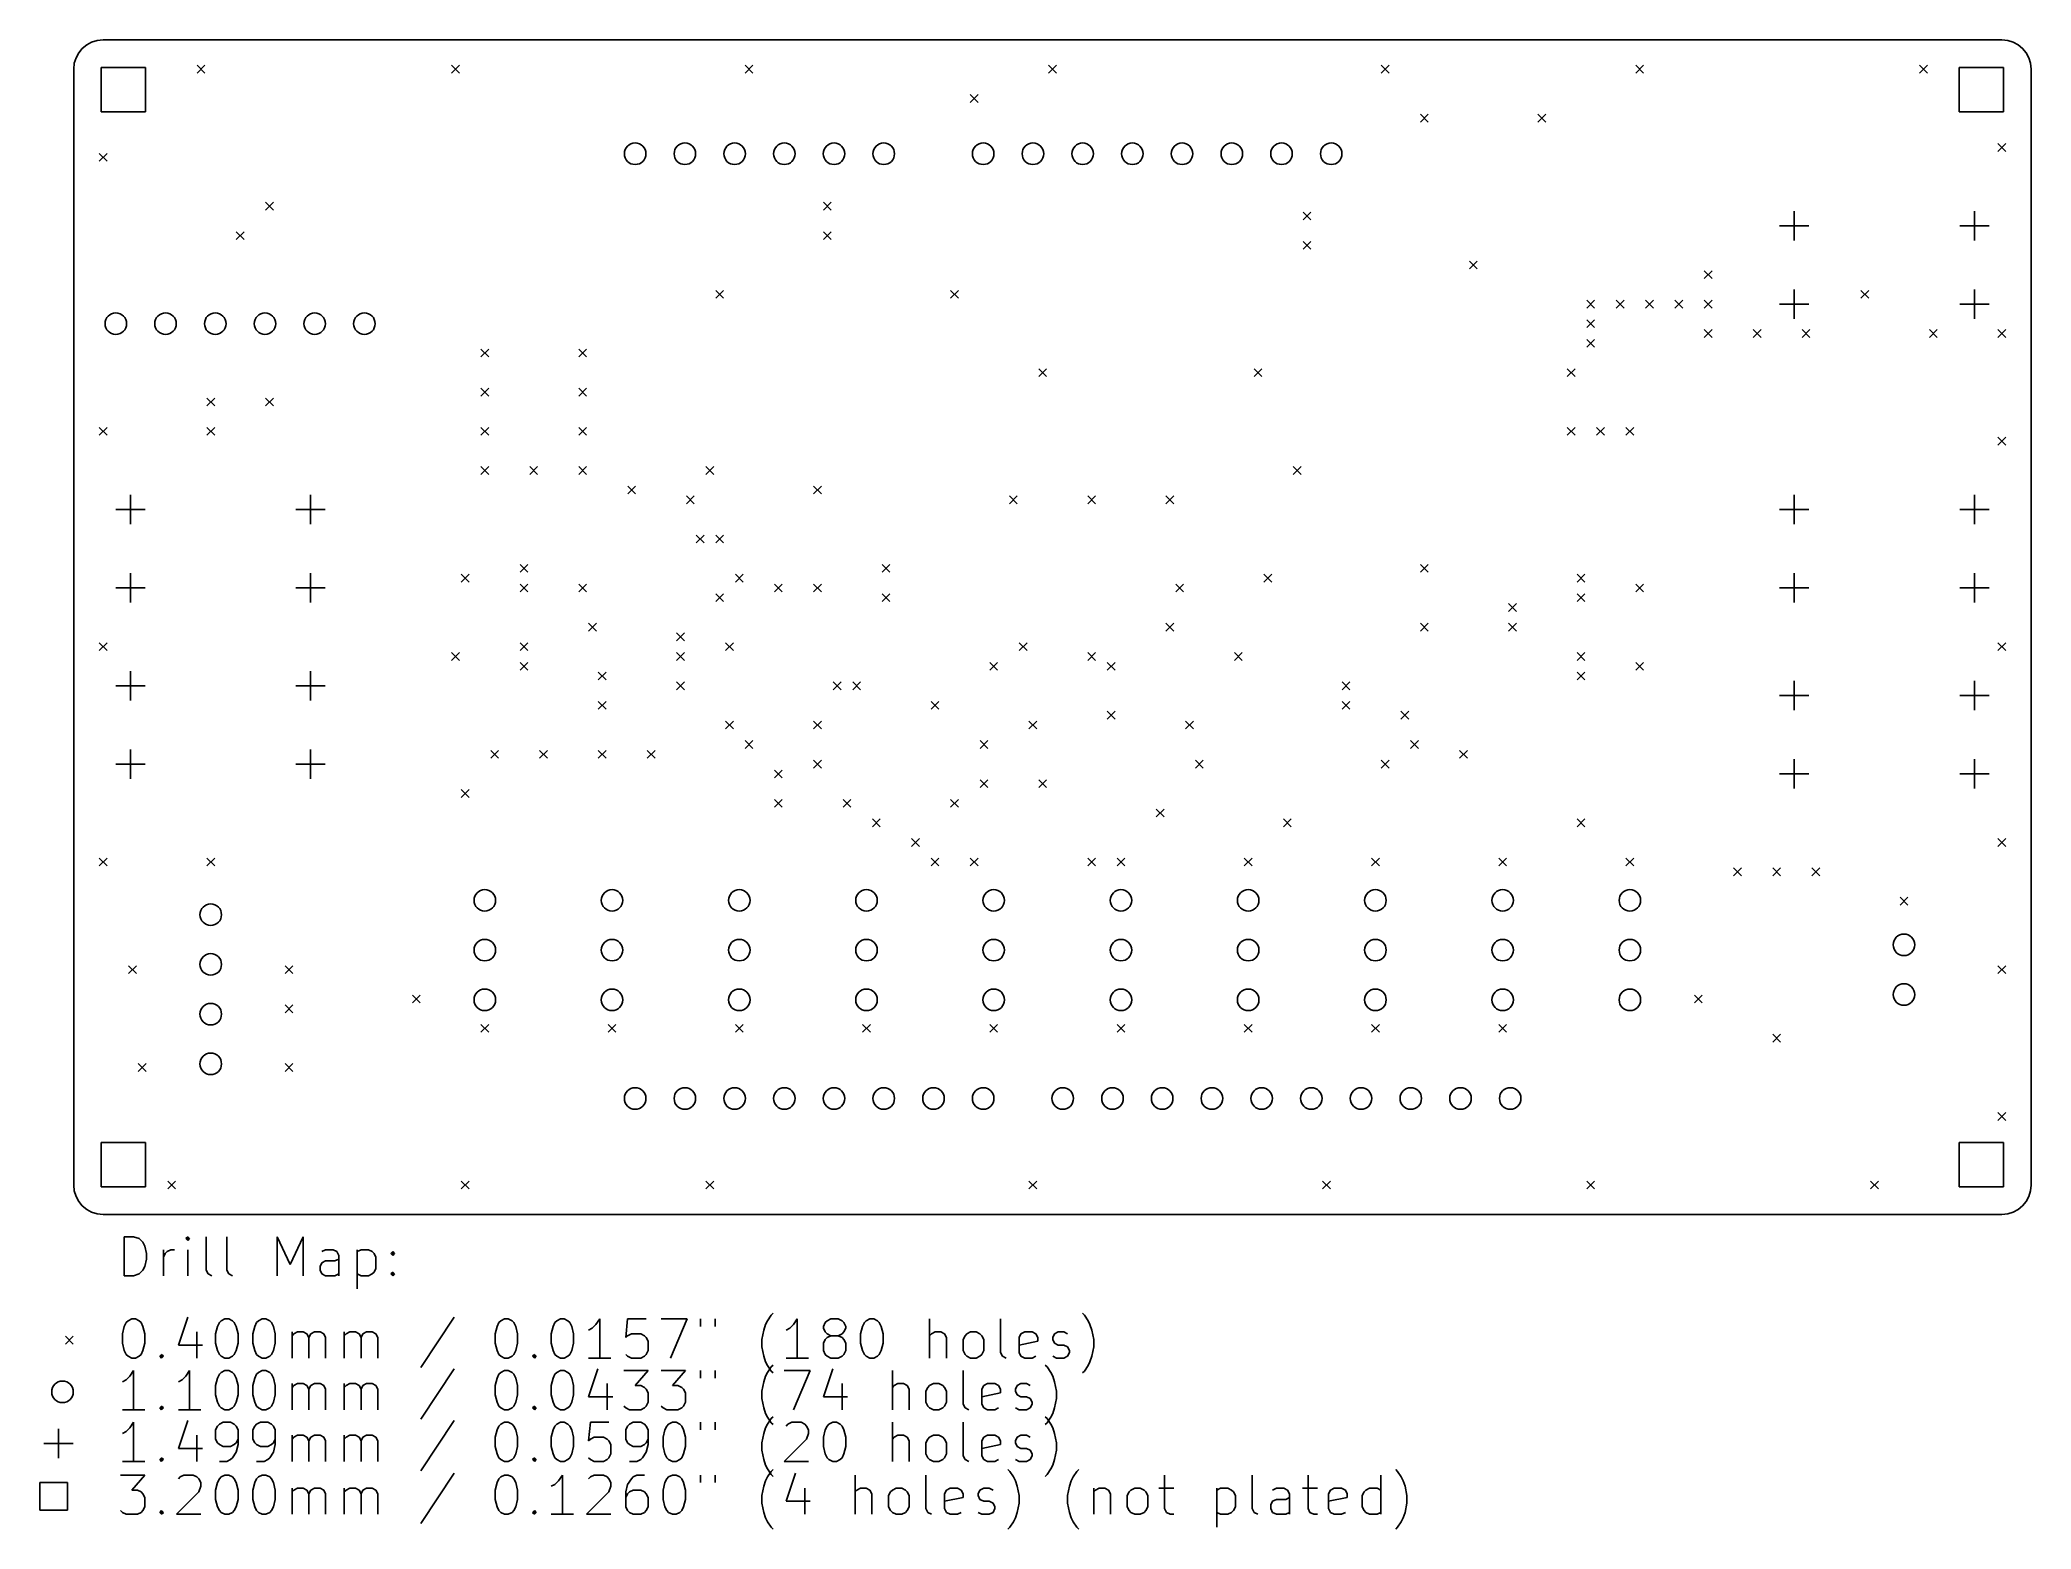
# Model space of a CAD drawing. Extents: x -2 to 100, y -16 to 60.
import ezdxf

# ---------------------------------------------------------------- set-up
doc = ezdxf.new("R2010")
doc.units = 0
doc.layers.add('BLACK', color=7, linetype='CONTINUOUS')

msp = doc.modelspace()

# ---------------------------------------------------------------- linework, layer by layer
at = {"layer": 'BLACK', "linetype": 'CONTINUOUS'}
for p, q in [((98.5, 60), (1.5, 60)), ((0, 58.5), (0, 1.5)), ((3.671392, 58.584096), (1.408628, 58.584096)), ((1.408628, 58.584096), (1.408628, 56.321332)), ((3.671392, 56.321332), (3.671392, 58.584096)), ((6.3, 58.7), (6.7, 58.3)), ((6.7, 58.7), (6.3, 58.3)), ((19.3, 58.7), (19.7, 58.3)), ((19.7, 58.7), (19.3, 58.3)), ((34.3, 58.7), (34.7, 58.3)), ((34.7, 58.7), (34.3, 58.3)), ((49.8, 58.7), (50.2, 58.3)), ((50.2, 58.7), (49.8, 58.3)), ((66.8, 58.7), (67.2, 58.3)), ((67.2, 58.7), (66.8, 58.3)), ((79.8, 58.7), (80.2, 58.3)), ((80.2, 58.7), (79.8, 58.3)), ((94.3, 58.7), (94.7, 58.3)), ((94.7, 58.7), (94.3, 58.3)), ((98.591382, 58.591262), (96.328618, 58.591262)), ((96.328618, 58.591262), (96.328618, 56.328498)), ((98.591382, 56.328498), (98.591382, 58.591262)), ((100, 1.5), (100, 58.5)), ((45.8, 57.2), (46.2, 56.8)), ((46.2, 57.2), (45.8, 56.8)), ((1.408628, 56.321332), (3.671392, 56.321332)), ((68.8, 56.2), (69.2, 55.8)), ((69.2, 56.2), (68.8, 55.8)), ((74.8, 56.2), (75.2, 55.8)), ((75.2, 56.2), (74.8, 55.8)), ((96.328618, 56.328498), (98.591382, 56.328498)), ((1.3, 54.2), (1.7, 53.8)), ((1.7, 54.2), (1.3, 53.8)), ((98.3, 54.7), (98.7, 54.3)), ((98.7, 54.7), (98.3, 54.3)), ((9.8, 51.7), (10.2, 51.3)), ((10.2, 51.7), (9.8, 51.3)), ((38.3, 51.7), (38.7, 51.3)), ((38.7, 51.7), (38.3, 51.3)), ((62.8, 51.2), (63.2, 50.8)), ((63.2, 51.2), (62.8, 50.8)), ((87.899999, 51.249301), (87.899999, 49.750701)), ((97.100001, 51.249301), (97.100001, 49.750701)), ((8.3, 50.2), (8.7, 49.8)), ((8.7, 50.2), (8.3, 49.8)), ((38.3, 50.2), (38.7, 49.8)), ((38.7, 50.2), (38.3, 49.8)), ((87.150699, 50.500001), (88.649299, 50.500001)), ((96.350701, 50.500001), (97.849301, 50.500001)), ((62.8, 49.7), (63.2, 49.3)), ((63.2, 49.7), (62.8, 49.3)), ((71.3, 48.7), (71.7, 48.3)), ((71.7, 48.7), (71.3, 48.3)), ((83.3, 48.2), (83.7, 47.8)), ((83.7, 48.2), (83.3, 47.8)), ((32.8, 47.2), (33.2, 46.8)), ((33.2, 47.2), (32.8, 46.8)), ((44.8, 47.2), (45.2, 46.8)), ((45.2, 47.2), (44.8, 46.8)), ((87.899999, 47.2493), (87.899999, 45.7507)), ((91.3, 47.2), (91.7, 46.8)), ((91.7, 47.2), (91.3, 46.8)), ((97.100001, 47.2493), (97.100001, 45.7507)), ((77.3, 46.7), (77.7, 46.3)), ((77.7, 46.7), (77.3, 46.3)), ((78.8, 46.7), (79.2, 46.3)), ((79.2, 46.7), (78.8, 46.3)), ((80.3, 46.7), (80.7, 46.3)), ((80.7, 46.7), (80.3, 46.3)), ((81.8, 46.7), (82.2, 46.3)), ((82.2, 46.7), (81.8, 46.3)), ((83.3, 46.7), (83.7, 46.3)), ((83.7, 46.7), (83.3, 46.3)), ((87.150699, 46.5), (88.649299, 46.5)), ((96.350701, 46.5), (97.849301, 46.5)), ((77.3, 45.7), (77.7, 45.3)), ((77.7, 45.7), (77.3, 45.3)), ((83.3, 45.2), (83.7, 44.8)), ((83.7, 45.2), (83.3, 44.8)), ((85.8, 45.2), (86.2, 44.8)), ((86.2, 45.2), (85.8, 44.8)), ((88.3, 45.2), (88.7, 44.8)), ((88.7, 45.2), (88.3, 44.8)), ((94.8, 45.2), (95.2, 44.8)), ((95.2, 45.2), (94.8, 44.8)), ((98.3, 45.2), (98.7, 44.8)), ((98.7, 45.2), (98.3, 44.8)), ((20.8, 44.2), (21.2, 43.8)), ((21.2, 44.2), (20.8, 43.8)), ((25.8, 44.2), (26.2, 43.8)), ((26.2, 44.2), (25.8, 43.8)), ((77.3, 44.7), (77.7, 44.3)), ((77.7, 44.7), (77.3, 44.3)), ((49.3, 43.2), (49.7, 42.8)), ((49.7, 43.2), (49.3, 42.8)), ((60.3, 43.2), (60.7, 42.8)), ((60.7, 43.2), (60.3, 42.8)), ((76.3, 43.2), (76.7, 42.8)), ((76.7, 43.2), (76.3, 42.8)), ((20.8, 42.2), (21.2, 41.8)), ((21.2, 42.2), (20.8, 41.8)), ((25.8, 42.2), (26.2, 41.8)), ((26.2, 42.2), (25.8, 41.8)), ((6.8, 41.7), (7.2, 41.3)), ((7.2, 41.7), (6.8, 41.3)), ((9.8, 41.7), (10.2, 41.3)), ((10.2, 41.7), (9.8, 41.3)), ((1.3, 40.2), (1.7, 39.8)), ((1.7, 40.2), (1.3, 39.8)), ((6.8, 40.2), (7.2, 39.8)), ((7.2, 40.2), (6.8, 39.8)), ((20.8, 40.2), (21.2, 39.8)), ((21.2, 40.2), (20.8, 39.8)), ((25.8, 40.2), (26.2, 39.8)), ((26.2, 40.2), (25.8, 39.8)), ((76.3, 40.2), (76.7, 39.8)), ((76.7, 40.2), (76.3, 39.8)), ((77.8, 40.2), (78.2, 39.8)), ((78.2, 40.2), (77.8, 39.8)), ((79.3, 40.2), (79.7, 39.8)), ((79.7, 40.2), (79.3, 39.8)), ((98.3, 39.7), (98.7, 39.3)), ((98.7, 39.7), (98.3, 39.3)), ((20.8, 38.2), (21.2, 37.8)), ((21.2, 38.2), (20.8, 37.8)), ((23.3, 38.2), (23.7, 37.8)), ((23.7, 38.2), (23.3, 37.8)), ((25.8, 38.2), (26.2, 37.8)), ((26.2, 38.2), (25.8, 37.8)), ((32.3, 38.2), (32.7, 37.8)), ((32.7, 38.2), (32.3, 37.8)), ((62.3, 38.2), (62.7, 37.8)), ((62.7, 38.2), (62.3, 37.8)), ((2.899999, 36.7493), (2.899999, 35.2507)), ((12.100001, 36.7493), (12.100001, 35.2507)), ((28.3, 37.2), (28.7, 36.8)), ((28.7, 37.2), (28.3, 36.8)), ((31.3, 36.7), (31.7, 36.3)), ((31.7, 36.7), (31.3, 36.3)), ((37.8, 37.2), (38.2, 36.8)), ((38.2, 37.2), (37.8, 36.8)), ((47.8, 36.7), (48.2, 36.3)), ((48.2, 36.7), (47.8, 36.3)), ((51.8, 36.7), (52.2, 36.3)), ((52.2, 36.7), (51.8, 36.3)), ((55.8, 36.7), (56.2, 36.3)), ((56.2, 36.7), (55.8, 36.3)), ((87.899999, 36.749301), (87.899999, 35.250701)), ((97.100001, 36.749301), (97.100001, 35.250701)), ((2.150699, 36), (3.649299, 36)), ((11.350701, 36), (12.849301, 36)), ((87.150699, 36.000001), (88.649299, 36.000001)), ((96.350701, 36.000001), (97.849301, 36.000001)), ((31.8, 34.7), (32.2, 34.3)), ((32.2, 34.7), (31.8, 34.3)), ((32.8, 34.7), (33.2, 34.3)), ((33.2, 34.7), (32.8, 34.3)), ((2.899999, 32.749299), (2.899999, 31.250699)), ((12.100001, 32.749299), (12.100001, 31.250699)), ((19.8, 32.7), (20.2, 32.3)), ((20.2, 32.7), (19.8, 32.3)), ((22.8, 33.2), (23.2, 32.8)), ((23.2, 33.2), (22.8, 32.8)), ((33.8, 32.7), (34.2, 32.3)), ((34.2, 32.7), (33.8, 32.3)), ((41.3, 33.2), (41.7, 32.8)), ((41.7, 33.2), (41.3, 32.8)), ((60.8, 32.7), (61.2, 32.3)), ((61.2, 32.7), (60.8, 32.3)), ((68.8, 33.2), (69.2, 32.8)), ((69.2, 33.2), (68.8, 32.8)), ((76.8, 32.7), (77.2, 32.3)), ((77.2, 32.7), (76.8, 32.3)), ((87.899999, 32.7493), (87.899999, 31.2507)), ((97.100001, 32.7493), (97.100001, 31.2507)), ((2.150699, 31.999999), (3.649299, 31.999999)), ((11.350701, 31.999999), (12.849301, 31.999999)), ((22.8, 32.2), (23.2, 31.8)), ((23.2, 32.2), (22.8, 31.8)), ((25.8, 32.2), (26.2, 31.8)), ((26.2, 32.2), (25.8, 31.8)), ((32.8, 31.7), (33.2, 31.3)), ((33.2, 31.7), (32.8, 31.3)), ((35.8, 32.2), (36.2, 31.8)), ((36.2, 32.2), (35.8, 31.8)), ((37.8, 32.2), (38.2, 31.8)), ((38.2, 32.2), (37.8, 31.8)), ((41.3, 31.7), (41.7, 31.3)), ((41.7, 31.7), (41.3, 31.3)), ((56.3, 32.2), (56.7, 31.8)), ((56.7, 32.2), (56.3, 31.8)), ((76.8, 31.7), (77.2, 31.3)), ((77.2, 31.7), (76.8, 31.3)), ((79.8, 32.2), (80.2, 31.8)), ((80.2, 32.2), (79.8, 31.8)), ((87.150699, 32), (88.649299, 32)), ((96.350701, 32), (97.849301, 32)), ((73.3, 31.2), (73.7, 30.8)), ((73.7, 31.2), (73.3, 30.8)), ((26.3, 30.2), (26.7, 29.8)), ((26.7, 30.2), (26.3, 29.8)), ((30.8, 29.7), (31.2, 29.3)), ((31.2, 29.7), (30.8, 29.3)), ((55.8, 30.2), (56.2, 29.8)), ((56.2, 30.2), (55.8, 29.8)), ((68.8, 30.2), (69.2, 29.8)), ((69.2, 30.2), (68.8, 29.8)), ((73.3, 30.2), (73.7, 29.8)), ((73.7, 30.2), (73.3, 29.8)), ((1.3, 29.2), (1.7, 28.8)), ((1.7, 29.2), (1.3, 28.8)), ((19.3, 28.7), (19.7, 28.3)), ((19.7, 28.7), (19.3, 28.3)), ((22.8, 29.2), (23.2, 28.8)), ((23.2, 29.2), (22.8, 28.8)), ((30.8, 28.7), (31.2, 28.3)), ((31.2, 28.7), (30.8, 28.3)), ((33.3, 29.2), (33.7, 28.8)), ((33.7, 29.2), (33.3, 28.8)), ((48.3, 29.2), (48.7, 28.8)), ((48.7, 29.2), (48.3, 28.8)), ((51.8, 28.7), (52.2, 28.3)), ((52.2, 28.7), (51.8, 28.3)), ((59.3, 28.7), (59.7, 28.3)), ((59.7, 28.7), (59.3, 28.3)), ((76.8, 28.7), (77.2, 28.3)), ((77.2, 28.7), (76.8, 28.3)), ((98.3, 29.2), (98.7, 28.8)), ((98.7, 29.2), (98.3, 28.8)), ((2.899999, 27.7493), (2.899999, 26.2507)), ((12.100001, 27.7493), (12.100001, 26.2507)), ((22.8, 28.2), (23.2, 27.8)), ((23.2, 28.2), (22.8, 27.8)), ((26.8, 27.7), (27.2, 27.3)), ((27.2, 27.7), (26.8, 27.3)), ((46.8, 28.2), (47.2, 27.8)), ((47.2, 28.2), (46.8, 27.8)), ((52.8, 28.2), (53.2, 27.8)), ((53.2, 28.2), (52.8, 27.8)), ((76.8, 27.7), (77.2, 27.3)), ((77.2, 27.7), (76.8, 27.3)), ((79.8, 28.2), (80.2, 27.8)), ((80.2, 28.2), (79.8, 27.8)), ((2.150699, 27), (3.649299, 27)), ((11.350701, 27), (12.849301, 27)), ((30.8, 27.2), (31.2, 26.8)), ((31.2, 27.2), (30.8, 26.8)), ((38.8, 27.2), (39.2, 26.8)), ((39.2, 27.2), (38.8, 26.8)), ((39.8, 27.2), (40.2, 26.8)), ((40.2, 27.2), (39.8, 26.8)), ((64.8, 27.2), (65.2, 26.8)), ((65.2, 27.2), (64.8, 26.8)), ((87.150699, 26.500001), (88.649299, 26.500001)), ((87.899999, 27.249301), (87.899999, 25.750701)), ((96.350701, 26.500001), (97.849301, 26.500001)), ((97.100001, 27.249301), (97.100001, 25.750701)), ((26.8, 26.2), (27.2, 25.8)), ((27.2, 26.2), (26.8, 25.8)), ((43.8, 26.2), (44.2, 25.8)), ((44.2, 26.2), (43.8, 25.8)), ((52.8, 25.7), (53.2, 25.3)), ((53.2, 25.7), (52.8, 25.3)), ((64.8, 26.2), (65.2, 25.8)), ((65.2, 26.2), (64.8, 25.8)), ((67.8, 25.7), (68.2, 25.3)), ((68.2, 25.7), (67.8, 25.3)), ((33.3, 25.2), (33.7, 24.8)), ((33.7, 25.2), (33.3, 24.8)), ((37.8, 25.2), (38.2, 24.8)), ((38.2, 25.2), (37.8, 24.8)), ((48.8, 25.2), (49.2, 24.8)), ((49.2, 25.2), (48.8, 24.8)), ((56.8, 25.2), (57.2, 24.8)), ((57.2, 25.2), (56.8, 24.8)), ((2.899999, 23.749299), (2.899999, 22.250699)), ((12.100001, 23.749299), (12.100001, 22.250699)), ((21.3, 23.7), (21.7, 23.3)), ((21.7, 23.7), (21.3, 23.3)), ((23.8, 23.7), (24.2, 23.3)), ((24.2, 23.7), (23.8, 23.3)), ((26.8, 23.7), (27.2, 23.3)), ((27.2, 23.7), (26.8, 23.3)), ((29.3, 23.7), (29.7, 23.3)), ((29.7, 23.7), (29.3, 23.3)), ((34.3, 24.2), (34.7, 23.8)), ((34.7, 24.2), (34.3, 23.8)), ((46.3, 24.2), (46.7, 23.8)), ((46.7, 24.2), (46.3, 23.8)), ((68.3, 24.2), (68.7, 23.8)), ((68.7, 24.2), (68.3, 23.8)), ((70.8, 23.7), (71.2, 23.3)), ((71.2, 23.7), (70.8, 23.3)), ((2.150699, 22.999999), (3.649299, 22.999999)), ((11.350701, 22.999999), (12.849301, 22.999999)), ((35.8, 22.7), (36.2, 22.3)), ((36.2, 22.7), (35.8, 22.3)), ((37.8, 23.2), (38.2, 22.8)), ((38.2, 23.2), (37.8, 22.8)), ((57.3, 23.2), (57.7, 22.8)), ((57.7, 23.2), (57.3, 22.8)), ((66.8, 23.2), (67.2, 22.8)), ((67.2, 23.2), (66.8, 22.8)), ((87.150699, 22.5), (88.649299, 22.5)), ((87.899999, 23.2493), (87.899999, 21.7507)), ((96.350701, 22.5), (97.849301, 22.5)), ((97.100001, 23.2493), (97.100001, 21.7507)), ((19.8, 21.7), (20.2, 21.3)), ((20.2, 21.7), (19.8, 21.3)), ((46.3, 22.2), (46.7, 21.8)), ((46.7, 22.2), (46.3, 21.8)), ((49.3, 22.2), (49.7, 21.8)), ((49.7, 22.2), (49.3, 21.8)), ((35.8, 21.2), (36.2, 20.8)), ((36.2, 21.2), (35.8, 20.8)), ((39.3, 21.2), (39.7, 20.8)), ((39.7, 21.2), (39.3, 20.8)), ((44.8, 21.2), (45.2, 20.8)), ((45.2, 21.2), (44.8, 20.8)), ((55.3, 20.7), (55.7, 20.3)), ((55.7, 20.7), (55.3, 20.3)), ((40.8, 20.2), (41.2, 19.8)), ((41.2, 20.2), (40.8, 19.8)), ((61.8, 20.2), (62.2, 19.8)), ((62.2, 20.2), (61.8, 19.8)), ((76.8, 20.2), (77.2, 19.8)), ((77.2, 20.2), (76.8, 19.8)), ((42.8, 19.2), (43.2, 18.8)), ((43.2, 19.2), (42.8, 18.8)), ((98.3, 19.2), (98.7, 18.8)), ((98.7, 19.2), (98.3, 18.8)), ((1.3, 18.2), (1.7, 17.8)), ((1.7, 18.2), (1.3, 17.8)), ((6.8, 18.2), (7.2, 17.8)), ((7.2, 18.2), (6.8, 17.8)), ((43.8, 18.2), (44.2, 17.8)), ((44.2, 18.2), (43.8, 17.8)), ((45.8, 18.2), (46.2, 17.8)), ((46.2, 18.2), (45.8, 17.8)), ((51.8, 18.2), (52.2, 17.8)), ((52.2, 18.2), (51.8, 17.8)), ((53.3, 18.2), (53.7, 17.8)), ((53.7, 18.2), (53.3, 17.8)), ((59.8, 18.2), (60.2, 17.8)), ((60.2, 18.2), (59.8, 17.8)), ((66.3, 18.2), (66.7, 17.8)), ((66.7, 18.2), (66.3, 17.8)), ((72.8, 18.2), (73.2, 17.8)), ((73.2, 18.2), (72.8, 17.8)), ((79.3, 18.2), (79.7, 17.8)), ((79.7, 18.2), (79.3, 17.8)), ((84.8, 17.7), (85.2, 17.3)), ((85.2, 17.7), (84.8, 17.3)), ((86.8, 17.7), (87.2, 17.3)), ((87.2, 17.7), (86.8, 17.3)), ((88.8, 17.7), (89.2, 17.3)), ((89.2, 17.7), (88.8, 17.3)), ((93.3, 16.2), (93.7, 15.8)), ((93.7, 16.2), (93.3, 15.8)), ((2.8, 12.7), (3.2, 12.3)), ((3.2, 12.7), (2.8, 12.3)), ((10.8, 12.7), (11.2, 12.3)), ((11.2, 12.7), (10.8, 12.3)), ((98.3, 12.7), (98.7, 12.3)), ((98.7, 12.7), (98.3, 12.3)), ((17.3, 11.2), (17.7, 10.8)), ((17.7, 11.2), (17.3, 10.8)), ((82.8, 11.2), (83.2, 10.8)), ((83.2, 11.2), (82.8, 10.8)), ((10.8, 10.7), (11.2, 10.3)), ((11.2, 10.7), (10.8, 10.3)), ((20.8, 9.7), (21.2, 9.3)), ((21.2, 9.7), (20.8, 9.3)), ((27.3, 9.7), (27.7, 9.3)), ((27.7, 9.7), (27.3, 9.3)), ((33.8, 9.7), (34.2, 9.3)), ((34.2, 9.7), (33.8, 9.3)), ((40.3, 9.7), (40.7, 9.3)), ((40.7, 9.7), (40.3, 9.3)), ((46.8, 9.7), (47.2, 9.3)), ((47.2, 9.7), (46.8, 9.3)), ((53.3, 9.7), (53.7, 9.3)), ((53.7, 9.7), (53.3, 9.3)), ((59.8, 9.7), (60.2, 9.3)), ((60.2, 9.7), (59.8, 9.3)), ((66.3, 9.7), (66.7, 9.3)), ((66.7, 9.7), (66.3, 9.3)), ((72.8, 9.7), (73.2, 9.3)), ((73.2, 9.7), (72.8, 9.3)), ((86.8, 9.2), (87.2, 8.8)), ((87.2, 9.2), (86.8, 8.8)), ((3.3, 7.7), (3.7, 7.3)), ((3.7, 7.7), (3.3, 7.3)), ((10.8, 7.7), (11.2, 7.3)), ((11.2, 7.7), (10.8, 7.3)), ((98.3, 5.2), (98.7, 4.8)), ((98.7, 5.2), (98.3, 4.8)), ((3.671392, 3.674376), (1.408628, 3.674376)), ((1.408628, 3.674376), (1.408628, 1.411612)), ((3.671392, 1.411612), (3.671392, 3.674376)), ((98.591382, 3.671382), (96.328618, 3.671382)), ((96.328618, 3.671382), (96.328618, 1.408618)), ((98.591382, 1.408618), (98.591382, 3.671382)), ((1.408628, 1.411612), (3.671392, 1.411612)), ((4.8, 1.7), (5.2, 1.3)), ((5.2, 1.7), (4.8, 1.3)), ((19.8, 1.7), (20.2, 1.3)), ((20.2, 1.7), (19.8, 1.3)), ((32.3, 1.7), (32.7, 1.3)), ((32.7, 1.7), (32.3, 1.3)), ((48.8, 1.7), (49.2, 1.3)), ((49.2, 1.7), (48.8, 1.3)), ((63.8, 1.7), (64.2, 1.3)), ((64.2, 1.7), (63.8, 1.3)), ((77.3, 1.7), (77.7, 1.3)), ((77.7, 1.7), (77.3, 1.3)), ((91.8, 1.7), (92.2, 1.3)), ((92.2, 1.7), (91.8, 1.3)), ((96.328618, 1.408618), (98.591382, 1.408618)), ((1.5, 0), (98.5, 0)), ((2.582768, -3.139838), (2.582768, -1.139838)), ((2.582768, -1.139838), (3.058958, -1.139838)), ((3.058958, -1.139838), (3.344673, -1.235076)), ((3.344673, -1.235076), (3.535149, -1.425552)), ((3.535149, -1.425552), (3.630387, -1.616028)), ((3.630387, -1.616028), (3.725625, -1.99698)), ((3.725625, -1.99698), (3.725625, -2.282695)), ((4.582768, -3.139838), (4.582768, -1.806504)), ((4.582768, -2.187457), (4.678006, -1.99698)), ((4.678006, -1.99698), (4.773244, -1.901742)), ((4.773244, -1.901742), (4.96372, -1.806504)), ((4.96372, -1.806504), (5.154197, -1.806504)), ((5.820863, -1.139838), (5.725625, -1.235076)), ((5.725625, -1.235076), (5.820863, -1.330314)), ((5.916101, -1.235076), (5.820863, -1.139838)), ((5.820863, -1.139838), (5.820863, -1.330314)), ((5.820863, -1.330314), (5.916101, -1.235076)), ((5.820863, -3.139838), (5.820863, -1.806504)), ((6.773244, -2.854123), (6.773244, -1.139838)), ((7.820863, -2.854123), (7.820863, -1.139838)), ((10.392292, -3.139838), (10.392292, -1.139838)), ((10.392292, -1.139838), (11.058959, -2.568409)), ((11.058959, -2.568409), (11.725625, -1.139838)), ((11.725625, -1.139838), (11.725625, -3.139838)), ((12.868482, -1.806504), (12.678006, -1.901742)), ((13.249435, -1.806504), (12.868482, -1.806504)), ((13.439911, -1.901742), (13.249435, -1.806504)), ((13.535149, -2.092219), (13.439911, -1.901742)), ((14.48753, -1.806504), (14.48753, -3.806504)), ((14.48753, -1.901742), (14.678006, -1.806504)), ((14.678006, -1.806504), (15.058959, -1.806504)), ((15.058959, -1.806504), (15.249435, -1.901742)), ((15.249435, -1.901742), (15.344673, -1.99698)), ((15.344673, -1.99698), (15.439911, -2.187457)), ((16.201816, -1.99698), (16.297054, -1.901742)), ((16.297054, -2.092219), (16.201816, -1.99698)), ((16.297054, -1.901742), (16.392292, -1.99698)), ((16.297054, -1.901742), (16.297054, -2.092219)), ((16.392292, -1.99698), (16.297054, -2.092219)), ((3.344673, -3.0446), (3.058958, -3.139838)), ((3.535149, -2.854123), (3.344673, -3.0446)), ((3.630387, -2.663647), (3.535149, -2.854123)), ((3.725625, -2.282695), (3.630387, -2.663647)), ((6.868482, -3.0446), (6.773244, -2.854123)), ((7.058958, -3.139838), (6.868482, -3.0446)), ((7.916101, -3.0446), (7.820863, -2.854123)), ((8.106577, -3.139838), (7.916101, -3.0446)), ((12.582768, -2.663647), (12.678006, -2.473171)), ((12.582768, -2.854123), (12.582768, -2.663647)), ((12.678006, -3.0446), (12.582768, -2.854123)), ((12.678006, -2.473171), (12.868482, -2.377933)), ((12.868482, -3.139838), (12.678006, -3.0446)), ((12.868482, -2.377933), (13.344673, -2.377933)), ((13.344673, -2.377933), (13.535149, -2.282695)), ((13.535149, -3.0446), (13.344673, -3.139838)), ((13.535149, -3.139838), (13.535149, -2.092219)), ((14.678006, -3.139838), (14.48753, -3.0446)), ((15.249435, -3.0446), (15.058959, -3.139838)), ((15.344673, -2.949361), (15.249435, -3.0446)), ((15.439911, -2.758885), (15.344673, -2.949361)), ((15.439911, -2.187457), (15.439911, -2.758885)), ((16.201816, -3.0446), (16.297054, -2.949361)), ((16.297054, -3.139838), (16.201816, -3.0446)), ((16.297054, -2.949361), (16.392292, -3.0446)), ((16.297054, -2.949361), (16.297054, -3.139838)), ((16.392292, -3.0446), (16.297054, -3.139838)), ((3.058958, -3.139838), (2.582768, -3.139838)), ((13.344673, -3.139838), (12.868482, -3.139838)), ((15.058959, -3.139838), (14.678006, -3.139838)), ((35.63039, -5.149361), (35.725629, -5.054123)), ((51.630392, -5.149361), (51.535154, -5.054123)), ((2.48753, -6.101742), (2.582768, -5.72079)), ((2.48753, -6.577933), (2.48753, -6.101742)), ((2.582768, -5.72079), (2.678006, -5.530314)), ((2.678006, -5.530314), (2.773244, -5.435076)), ((2.773244, -5.435076), (2.96372, -5.339838)), ((2.96372, -5.339838), (3.154197, -5.339838)), ((3.154197, -5.339838), (3.344673, -5.435076)), ((3.344673, -5.435076), (3.439911, -5.530314)), ((3.439911, -5.530314), (3.535149, -5.72079)), ((3.535149, -5.72079), (3.630387, -6.101742)), ((3.630387, -6.101742), (3.630387, -6.577933)), ((5.820863, -5.2446), (5.344673, -6.673171)), ((6.297054, -6.006504), (6.297054, -7.339838)), ((7.249435, -6.101742), (7.344673, -5.72079)), ((7.249435, -6.577933), (7.249435, -6.101742)), ((7.344673, -5.72079), (7.439911, -5.530314)), ((7.439911, -5.530314), (7.535149, -5.435076)), ((7.535149, -5.435076), (7.725625, -5.339838)), ((7.725625, -5.339838), (7.916102, -5.339838)), ((7.916102, -5.339838), (8.106578, -5.435076)), ((8.106578, -5.435076), (8.201816, -5.530314)), ((8.201816, -5.530314), (8.297054, -5.72079)), ((8.297054, -5.72079), (8.392292, -6.101742)), ((8.392292, -6.101742), (8.392292, -6.577933)), ((9.154197, -6.101742), (9.249435, -5.72079)), ((9.154197, -6.577933), (9.154197, -6.101742)), ((9.249435, -5.72079), (9.344673, -5.530314)), ((9.344673, -5.530314), (9.439911, -5.435076)), ((9.439911, -5.435076), (9.630387, -5.339838)), ((9.630387, -5.339838), (9.820864, -5.339838)), ((9.820864, -5.339838), (10.01134, -5.435076)), ((10.01134, -5.435076), (10.106578, -5.530314)), ((10.106578, -5.530314), (10.201816, -5.72079)), ((10.201816, -5.72079), (10.297054, -6.101742)), ((10.297054, -6.101742), (10.297054, -6.577933)), ((11.154197, -7.339838), (11.154197, -6.006504)), ((11.154197, -6.19698), (11.249435, -6.101742)), ((11.249435, -6.101742), (11.439911, -6.006504)), ((11.439911, -6.006504), (11.725626, -6.006504)), ((11.725626, -6.006504), (11.916102, -6.101742)), ((11.916102, -6.101742), (12.01134, -6.292219)), ((12.01134, -6.292219), (12.106578, -6.101742)), ((12.106578, -6.101742), (12.297054, -6.006504)), ((12.297054, -6.006504), (12.582768, -6.006504)), ((12.582768, -6.006504), (12.773245, -6.101742)), ((12.773245, -6.101742), (12.868483, -6.292219)), ((13.820864, -7.339838), (13.820864, -6.006504)), ((13.820864, -6.19698), (13.916102, -6.101742)), ((13.916102, -6.101742), (14.106578, -6.006504)), ((14.106578, -6.006504), (14.392293, -6.006504)), ((14.392293, -6.006504), (14.582769, -6.101742)), ((14.582769, -6.101742), (14.678007, -6.292219)), ((14.678007, -6.292219), (14.773245, -6.101742)), ((14.773245, -6.101742), (14.963721, -6.006504)), ((14.963721, -6.006504), (15.249435, -6.006504)), ((15.249435, -6.006504), (15.439912, -6.101742)), ((15.439912, -6.101742), (15.53515, -6.292219)), ((19.439912, -5.2446), (17.725627, -7.816028)), ((21.535151, -6.101742), (21.630389, -5.72079)), ((21.535151, -6.577933), (21.535151, -6.101742)), ((21.630389, -5.72079), (21.725627, -5.530314)), ((21.725627, -5.530314), (21.820865, -5.435076)), ((21.820865, -5.435076), (22.011341, -5.339838)), ((22.011341, -5.339838), (22.201818, -5.339838)), ((22.201818, -5.339838), (22.392294, -5.435076)), ((22.392294, -5.435076), (22.487532, -5.530314)), ((22.487532, -5.530314), (22.58277, -5.72079)), ((22.58277, -5.72079), (22.678008, -6.101742)), ((22.678008, -6.101742), (22.678008, -6.577933)), ((24.392294, -6.101742), (24.487532, -5.72079)), ((24.392294, -6.577933), (24.392294, -6.101742)), ((24.487532, -5.72079), (24.58277, -5.530314)), ((24.58277, -5.530314), (24.678008, -5.435076)), ((24.678008, -5.435076), (24.868484, -5.339838)), ((24.868484, -5.339838), (25.058961, -5.339838)), ((25.058961, -5.339838), (25.249437, -5.435076)), ((25.249437, -5.435076), (25.344675, -5.530314)), ((25.344675, -5.530314), (25.439913, -5.72079)), ((25.439913, -5.72079), (25.535151, -6.101742)), ((25.535151, -6.101742), (25.535151, -6.577933)), ((26.487532, -5.816028), (26.297056, -5.911266)), ((26.678008, -5.625552), (26.487532, -5.816028)), ((26.868484, -5.339838), (26.678008, -5.625552)), ((26.868484, -7.339838), (26.868484, -5.339838)), ((28.297056, -5.339838), (28.201818, -6.292219)), ((29.249437, -5.339838), (28.297056, -5.339838)), ((28.297056, -6.19698), (28.487532, -6.101742)), ((28.487532, -6.101742), (28.963723, -6.101742)), ((28.963723, -6.101742), (29.154199, -6.19698)), ((30.011342, -5.339838), (31.344675, -5.339838)), ((31.344675, -5.339838), (30.487532, -7.339838)), ((32.011342, -5.339838), (32.011342, -5.72079)), ((32.773247, -5.339838), (32.773247, -5.72079)), ((35.1542, -6.387457), (35.249438, -5.911266)), ((35.249438, -5.911266), (35.344676, -5.625552)), ((35.344676, -5.625552), (35.439914, -5.435076)), ((35.439914, -5.435076), (35.63039, -5.149361)), ((36.582771, -5.816028), (36.392295, -5.911266)), ((36.773247, -5.625552), (36.582771, -5.816028)), ((36.963723, -5.339838), (36.773247, -5.625552)), ((36.963723, -7.339838), (36.963723, -5.339838)), ((38.297057, -5.72079), (38.392295, -5.530314)), ((38.297057, -5.816028), (38.297057, -5.72079)), ((38.392295, -6.006504), (38.297057, -5.816028)), ((38.392295, -5.530314), (38.487533, -5.435076)), ((38.487533, -6.101742), (38.392295, -6.006504)), ((38.487533, -5.435076), (38.678009, -5.339838)), ((38.678009, -6.19698), (38.487533, -6.101742)), ((38.678009, -5.339838), (39.058962, -5.339838)), ((39.058962, -5.339838), (39.249438, -5.435076)), ((39.249438, -6.101742), (39.058962, -6.19698)), ((39.249438, -5.435076), (39.344676, -5.530314)), ((39.344676, -6.006504), (39.249438, -6.101742)), ((39.344676, -5.530314), (39.439914, -5.72079)), ((39.439914, -5.816028), (39.344676, -6.006504)), ((39.439914, -5.72079), (39.439914, -5.816028)), ((40.201819, -6.101742), (40.297057, -5.72079)), ((40.201819, -6.577933), (40.201819, -6.101742)), ((40.297057, -5.72079), (40.392295, -5.530314)), ((40.392295, -5.530314), (40.487533, -5.435076)), ((40.487533, -5.435076), (40.678009, -5.339838)), ((40.678009, -5.339838), (40.868486, -5.339838)), ((40.868486, -5.339838), (41.058962, -5.435076)), ((41.058962, -5.435076), (41.1542, -5.530314)), ((41.1542, -5.530314), (41.249438, -5.72079)), ((41.249438, -5.72079), (41.344676, -6.101742)), ((41.344676, -6.101742), (41.344676, -6.577933)), ((43.725629, -7.339838), (43.725629, -5.339838)), ((43.820867, -6.101742), (43.725629, -6.19698)), ((44.011343, -6.006504), (43.820867, -6.101742)), ((44.297058, -6.006504), (44.011343, -6.006504)), ((44.487534, -6.101742), (44.297058, -6.006504)), ((44.582772, -6.292219), (44.487534, -6.101742)), ((45.535153, -6.19698), (45.630391, -6.101742)), ((45.630391, -6.101742), (45.820867, -6.006504)), ((45.820867, -6.006504), (46.106582, -6.006504)), ((46.106582, -6.006504), (46.297058, -6.101742)), ((46.297058, -6.101742), (46.392296, -6.19698)), ((47.344677, -7.054123), (47.344677, -5.339838)), ((48.297058, -6.292219), (48.392296, -6.101742)), ((48.392296, -6.101742), (48.582772, -6.006504)), ((48.582772, -6.006504), (48.963725, -6.006504)), ((48.963725, -6.006504), (49.154201, -6.101742)), ((49.154201, -6.101742), (49.249439, -6.292219)), ((50.011344, -6.292219), (50.106582, -6.101742)), ((50.106582, -6.101742), (50.297058, -6.006504)), ((50.297058, -6.006504), (50.582772, -6.006504)), ((50.582772, -6.006504), (50.773249, -6.101742)), ((51.820868, -5.435076), (51.630392, -5.149361)), ((51.916106, -5.625552), (51.820868, -5.435076)), ((52.011344, -5.911266), (51.916106, -5.625552)), ((52.106582, -6.387457), (52.011344, -5.911266)), ((-0.425, -6.225), (-0.025, -6.625)), ((-0.025, -6.225), (-0.425, -6.625)), ((2.582768, -6.958885), (2.48753, -6.577933)), ((2.678006, -7.149361), (2.582768, -6.958885)), ((3.535149, -6.958885), (3.439911, -7.149361)), ((3.630387, -6.577933), (3.535149, -6.958885)), ((5.344673, -6.673171), (6.582768, -6.673171)), ((7.344673, -6.958885), (7.249435, -6.577933)), ((7.439911, -7.149361), (7.344673, -6.958885)), ((8.297054, -6.958885), (8.201816, -7.149361)), ((8.392292, -6.577933), (8.297054, -6.958885)), ((9.249435, -6.958885), (9.154197, -6.577933)), ((9.344673, -7.149361), (9.249435, -6.958885)), ((10.201816, -6.958885), (10.106578, -7.149361)), ((10.297054, -6.577933), (10.201816, -6.958885)), ((12.01134, -6.292219), (12.01134, -7.339838)), ((12.868483, -6.292219), (12.868483, -7.339838)), ((14.678007, -6.292219), (14.678007, -7.339838)), ((15.53515, -6.292219), (15.53515, -7.339838)), ((21.630389, -6.958885), (21.535151, -6.577933)), ((21.725627, -7.149361), (21.630389, -6.958885)), ((22.58277, -6.958885), (22.487532, -7.149361)), ((22.678008, -6.577933), (22.58277, -6.958885)), ((24.487532, -6.958885), (24.392294, -6.577933)), ((24.58277, -7.149361), (24.487532, -6.958885)), ((25.439913, -6.958885), (25.344675, -7.149361)), ((25.535151, -6.577933), (25.439913, -6.958885)), ((28.201818, -6.292219), (28.297056, -6.19698)), ((29.154199, -6.19698), (29.249437, -6.292219)), ((29.249437, -6.292219), (29.344675, -6.482695)), ((29.344675, -6.958885), (29.249437, -7.149361)), ((29.344675, -6.482695), (29.344675, -6.958885)), ((35.1542, -6.768409), (35.1542, -6.387457)), ((35.249438, -7.2446), (35.1542, -6.768409)), ((38.392295, -6.387457), (38.297057, -6.577933)), ((38.297057, -6.577933), (38.297057, -6.958885)), ((38.297057, -6.958885), (38.392295, -7.149361)), ((38.487533, -6.292219), (38.392295, -6.387457)), ((38.678009, -6.19698), (38.487533, -6.292219)), ((39.058962, -6.19698), (38.678009, -6.19698)), ((39.249438, -6.292219), (39.058962, -6.19698)), ((39.344676, -6.387457), (39.249438, -6.292219)), ((39.439914, -6.577933), (39.344676, -6.387457)), ((39.344676, -7.149361), (39.439914, -6.958885)), ((39.439914, -6.958885), (39.439914, -6.577933)), ((40.297057, -6.958885), (40.201819, -6.577933)), ((40.392295, -7.149361), (40.297057, -6.958885)), ((41.249438, -6.958885), (41.1542, -7.149361)), ((41.344676, -6.577933), (41.249438, -6.958885)), ((44.582772, -7.339838), (44.582772, -6.292219)), ((45.439915, -6.387457), (45.535153, -6.19698)), ((45.439915, -6.958885), (45.439915, -6.387457)), ((45.535153, -7.149361), (45.439915, -6.958885)), ((46.392296, -6.19698), (46.487534, -6.387457)), ((46.487534, -6.958885), (46.392296, -7.149361)), ((46.487534, -6.387457), (46.487534, -6.958885)), ((47.439915, -7.2446), (47.344677, -7.054123)), ((48.297058, -7.054123), (48.297058, -6.292219)), ((49.249439, -6.482695), (48.297058, -6.673171)), ((48.392296, -7.2446), (48.297058, -7.054123)), ((49.249439, -6.292219), (49.249439, -6.482695)), ((50.011344, -6.387457), (50.011344, -6.292219)), ((50.106582, -6.577933), (50.011344, -6.387457)), ((50.297058, -6.673171), (50.106582, -6.577933)), ((50.582772, -6.673171), (50.297058, -6.673171)), ((50.773249, -6.768409), (50.582772, -6.673171)), ((50.868487, -6.958885), (50.773249, -6.768409)), ((50.773249, -7.2446), (50.868487, -7.054123)), ((50.868487, -7.054123), (50.868487, -6.958885)), ((52.011344, -7.2446), (52.106582, -6.768409)), ((52.106582, -6.768409), (52.106582, -6.387457)), ((2.773244, -7.2446), (2.678006, -7.149361)), ((2.96372, -7.339838), (2.773244, -7.2446)), ((3.058958, -7.979838), (2.868482, -8.265552)), ((3.154197, -7.339838), (2.96372, -7.339838)), ((3.058958, -9.979838), (3.058958, -7.979838)), ((3.344673, -7.2446), (3.154197, -7.339838)), ((3.439911, -7.149361), (3.344673, -7.2446)), ((4.392292, -7.2446), (4.48753, -7.149361)), ((4.48753, -7.339838), (4.392292, -7.2446)), ((4.48753, -7.149361), (4.582768, -7.2446)), ((4.48753, -7.149361), (4.48753, -7.339838)), ((4.582768, -7.2446), (4.48753, -7.339838)), ((5.916101, -7.979838), (5.725625, -8.265552)), ((5.916101, -9.979838), (5.916101, -7.979838)), ((7.535149, -7.2446), (7.439911, -7.149361)), ((7.439911, -8.170314), (7.535149, -8.075076)), ((7.725625, -7.339838), (7.535149, -7.2446)), ((7.535149, -8.075076), (7.725625, -7.979838)), ((7.916102, -7.339838), (7.725625, -7.339838)), ((7.725625, -7.979838), (7.916102, -7.979838)), ((8.106578, -7.2446), (7.916102, -7.339838)), ((7.916102, -7.979838), (8.106578, -8.075076)), ((8.201816, -7.149361), (8.106578, -7.2446)), ((8.106578, -8.075076), (8.201816, -8.170314)), ((9.439911, -7.2446), (9.344673, -7.149361)), ((9.344673, -8.170314), (9.439911, -8.075076)), ((9.630387, -7.339838), (9.439911, -7.2446)), ((9.439911, -8.075076), (9.630387, -7.979838)), ((9.820864, -7.339838), (9.630387, -7.339838)), ((9.630387, -7.979838), (9.820864, -7.979838)), ((10.01134, -7.2446), (9.820864, -7.339838)), ((9.820864, -7.979838), (10.01134, -8.075076)), ((10.106578, -7.149361), (10.01134, -7.2446)), ((10.01134, -8.075076), (10.106578, -8.170314)), ((19.439912, -7.8846), (17.725627, -10.456028)), ((21.820865, -7.2446), (21.725627, -7.149361)), ((21.725627, -8.170314), (21.820865, -8.075076)), ((22.011341, -7.339838), (21.820865, -7.2446)), ((21.820865, -8.075076), (22.011341, -7.979838)), ((22.201818, -7.339838), (22.011341, -7.339838)), ((22.011341, -7.979838), (22.201818, -7.979838)), ((22.392294, -7.2446), (22.201818, -7.339838)), ((22.201818, -7.979838), (22.392294, -8.075076)), ((22.487532, -7.149361), (22.392294, -7.2446)), ((22.392294, -8.075076), (22.487532, -8.170314)), ((23.439913, -7.2446), (23.535151, -7.149361)), ((23.535151, -7.339838), (23.439913, -7.2446)), ((23.535151, -7.149361), (23.630389, -7.2446)), ((23.535151, -7.149361), (23.535151, -7.339838)), ((23.630389, -7.2446), (23.535151, -7.339838)), ((24.678008, -7.2446), (24.58277, -7.149361)), ((24.58277, -8.170314), (24.678008, -8.075076)), ((24.868484, -7.339838), (24.678008, -7.2446)), ((24.678008, -8.075076), (24.868484, -7.979838)), ((25.058961, -7.339838), (24.868484, -7.339838)), ((24.868484, -7.979838), (25.058961, -7.979838)), ((25.249437, -7.2446), (25.058961, -7.339838)), ((25.058961, -7.979838), (25.249437, -8.075076)), ((25.344675, -7.149361), (25.249437, -7.2446)), ((25.249437, -8.075076), (25.344675, -8.170314)), ((27.439913, -7.339838), (26.297056, -7.339838)), ((26.773246, -7.8846), (26.297056, -9.313171)), ((28.10658, -7.979838), (29.344675, -7.979838)), ((28.297056, -7.2446), (28.201818, -7.149361)), ((28.487532, -7.339838), (28.297056, -7.2446)), ((28.963723, -7.339838), (28.487532, -7.339838)), ((29.344675, -7.979838), (28.678008, -8.741742)), ((29.154199, -7.2446), (28.963723, -7.339838)), ((29.249437, -7.149361), (29.154199, -7.2446)), ((30.011342, -7.979838), (31.249437, -7.979838)), ((31.249437, -7.979838), (30.58277, -8.741742)), ((32.011342, -7.979838), (32.011342, -8.36079)), ((32.773247, -7.979838), (32.773247, -8.36079)), ((35.344676, -7.530314), (35.249438, -7.2446)), ((35.439914, -7.72079), (35.344676, -7.530314)), ((35.344676, -8.265552), (35.439914, -8.075076)), ((35.63039, -8.006504), (35.439914, -7.72079)), ((35.439914, -8.075076), (35.63039, -7.789361)), ((35.63039, -7.789361), (35.725629, -7.694123)), ((35.725629, -8.101742), (35.63039, -8.006504)), ((36.297057, -7.979838), (37.63039, -7.979838)), ((37.535152, -7.339838), (36.392295, -7.339838)), ((37.63039, -7.979838), (36.773247, -9.979838)), ((38.773247, -7.8846), (38.297057, -9.313171)), ((38.392295, -7.149361), (38.487533, -7.2446)), ((38.487533, -7.2446), (38.678009, -7.339838)), ((38.678009, -7.339838), (39.058962, -7.339838)), ((39.058962, -7.339838), (39.249438, -7.2446)), ((39.249438, -7.2446), (39.344676, -7.149361)), ((40.487533, -7.2446), (40.392295, -7.149361)), ((40.678009, -7.339838), (40.487533, -7.2446)), ((40.868486, -7.339838), (40.678009, -7.339838)), ((41.058962, -7.2446), (40.868486, -7.339838)), ((41.1542, -7.149361), (41.058962, -7.2446)), ((41.820867, -9.979838), (41.820867, -7.979838)), ((45.439915, -9.694123), (45.439915, -7.979838)), ((45.630391, -7.2446), (45.535153, -7.149361)), ((45.820867, -7.339838), (45.630391, -7.2446)), ((46.106582, -7.339838), (45.820867, -7.339838)), ((46.297058, -7.2446), (46.106582, -7.339838)), ((46.392296, -7.149361), (46.297058, -7.2446)), ((47.630391, -7.339838), (47.439915, -7.2446)), ((48.582772, -7.339838), (48.392296, -7.2446)), ((48.963725, -7.339838), (48.582772, -7.339838)), ((49.154201, -7.2446), (48.963725, -7.339838)), ((49.72563, -7.789361), (49.630392, -7.694123)), ((49.916106, -8.075076), (49.72563, -7.789361)), ((50.011344, -8.265552), (49.916106, -8.075076)), ((50.011344, -7.2446), (50.20182, -7.339838)), ((50.20182, -7.339838), (50.582772, -7.339838)), ((50.582772, -7.339838), (50.773249, -7.2446)), ((51.535154, -8.101742), (51.630392, -8.006504)), ((51.630392, -8.006504), (51.820868, -7.72079)), ((51.820868, -7.72079), (51.916106, -7.530314)), ((51.916106, -7.530314), (52.011344, -7.2446)), ((2.678006, -8.456028), (2.48753, -8.551266)), ((2.868482, -8.265552), (2.678006, -8.456028)), ((5.535149, -8.456028), (5.344673, -8.551266)), ((5.725625, -8.265552), (5.535149, -8.456028)), ((7.249435, -8.741742), (7.344673, -8.36079)), ((7.249435, -9.217933), (7.249435, -8.741742)), ((7.344673, -8.36079), (7.439911, -8.170314)), ((8.201816, -8.170314), (8.297054, -8.36079)), ((8.297054, -8.36079), (8.392292, -8.741742)), ((8.392292, -8.741742), (8.392292, -9.217933)), ((9.154197, -8.741742), (9.249435, -8.36079)), ((9.154197, -9.217933), (9.154197, -8.741742)), ((9.249435, -8.36079), (9.344673, -8.170314)), ((10.106578, -8.170314), (10.201816, -8.36079)), ((10.201816, -8.36079), (10.297054, -8.741742)), ((10.297054, -8.741742), (10.297054, -9.217933)), ((11.154197, -9.979838), (11.154197, -8.646504)), ((11.154197, -8.83698), (11.249435, -8.741742)), ((11.249435, -8.741742), (11.439911, -8.646504)), ((11.439911, -8.646504), (11.725626, -8.646504)), ((11.725626, -8.646504), (11.916102, -8.741742)), ((11.916102, -8.741742), (12.01134, -8.932219)), ((12.01134, -8.932219), (12.106578, -8.741742)), ((12.01134, -8.932219), (12.01134, -9.979838)), ((12.106578, -8.741742), (12.297054, -8.646504)), ((12.297054, -8.646504), (12.582768, -8.646504)), ((12.582768, -8.646504), (12.773245, -8.741742)), ((12.773245, -8.741742), (12.868483, -8.932219)), ((12.868483, -8.932219), (12.868483, -9.979838)), ((13.820864, -9.979838), (13.820864, -8.646504)), ((13.820864, -8.83698), (13.916102, -8.741742)), ((13.916102, -8.741742), (14.106578, -8.646504)), ((14.106578, -8.646504), (14.392293, -8.646504)), ((14.392293, -8.646504), (14.582769, -8.741742)), ((14.582769, -8.741742), (14.678007, -8.932219)), ((14.678007, -8.932219), (14.773245, -8.741742)), ((14.678007, -8.932219), (14.678007, -9.979838)), ((14.773245, -8.741742), (14.963721, -8.646504)), ((14.963721, -8.646504), (15.249435, -8.646504)), ((15.249435, -8.646504), (15.439912, -8.741742)), ((15.439912, -8.741742), (15.53515, -8.932219)), ((15.53515, -8.932219), (15.53515, -9.979838)), ((21.535151, -8.741742), (21.630389, -8.36079)), ((21.535151, -9.217933), (21.535151, -8.741742)), ((21.630389, -8.36079), (21.725627, -8.170314)), ((22.487532, -8.170314), (22.58277, -8.36079)), ((22.58277, -8.36079), (22.678008, -8.741742)), ((22.678008, -8.741742), (22.678008, -9.217933)), ((24.392294, -8.741742), (24.487532, -8.36079)), ((24.392294, -9.217933), (24.392294, -8.741742)), ((24.487532, -8.36079), (24.58277, -8.170314)), ((25.344675, -8.170314), (25.439913, -8.36079)), ((25.439913, -8.36079), (25.535151, -8.741742)), ((25.535151, -8.741742), (25.535151, -9.217933)), ((27.249437, -8.646504), (27.249437, -9.979838)), ((28.678008, -8.741742), (28.963723, -8.741742)), ((28.963723, -8.741742), (29.154199, -8.83698)), ((29.154199, -8.83698), (29.249437, -8.932219)), ((29.249437, -8.932219), (29.344675, -9.122695)), ((29.344675, -9.122695), (29.344675, -9.598885)), ((30.58277, -8.741742), (30.868485, -8.741742)), ((30.868485, -8.741742), (31.058961, -8.83698)), ((31.058961, -8.83698), (31.154199, -8.932219)), ((31.154199, -8.932219), (31.249437, -9.122695)), ((31.249437, -9.122695), (31.249437, -9.598885)), ((35.1542, -9.027457), (35.249438, -8.551266)), ((35.1542, -9.408409), (35.1542, -9.027457)), ((35.249438, -8.551266), (35.344676, -8.265552)), ((39.249438, -8.646504), (39.249438, -9.979838)), ((41.916105, -8.741742), (41.820867, -8.83698)), ((42.106581, -8.646504), (41.916105, -8.741742)), ((42.392296, -8.646504), (42.106581, -8.646504)), ((42.582772, -8.741742), (42.392296, -8.646504)), ((42.67801, -8.932219), (42.582772, -8.741742)), ((42.67801, -9.979838), (42.67801, -8.932219)), ((43.535153, -9.027457), (43.630391, -8.83698)), ((43.535153, -9.598885), (43.535153, -9.027457)), ((43.630391, -8.83698), (43.725629, -8.741742)), ((43.725629, -8.741742), (43.916105, -8.646504)), ((43.916105, -8.646504), (44.20182, -8.646504)), ((44.20182, -8.646504), (44.392296, -8.741742)), ((44.392296, -8.741742), (44.487534, -8.83698)), ((44.487534, -8.83698), (44.582772, -9.027457)), ((44.582772, -9.027457), (44.582772, -9.598885)), ((46.392296, -8.932219), (46.487534, -8.741742)), ((46.392296, -9.694123), (46.392296, -8.932219)), ((47.344677, -9.122695), (46.392296, -9.313171)), ((46.487534, -8.741742), (46.67801, -8.646504)), ((46.67801, -8.646504), (47.058963, -8.646504)), ((47.058963, -8.646504), (47.249439, -8.741742)), ((47.249439, -8.741742), (47.344677, -8.932219)), ((47.344677, -8.932219), (47.344677, -9.122695)), ((48.106582, -8.932219), (48.20182, -8.741742)), ((48.106582, -9.027457), (48.106582, -8.932219)), ((48.20182, -9.217933), (48.106582, -9.027457)), ((48.20182, -8.741742), (48.392296, -8.646504)), ((48.392296, -8.646504), (48.67801, -8.646504)), ((48.67801, -8.646504), (48.868487, -8.741742)), ((50.106582, -8.551266), (50.011344, -8.265552)), ((50.20182, -9.027457), (50.106582, -8.551266)), ((50.20182, -9.408409), (50.20182, -9.027457)), ((3.630387, -9.979838), (2.48753, -9.979838)), ((4.392292, -9.8846), (4.48753, -9.789361)), ((4.48753, -9.979838), (4.392292, -9.8846)), ((4.48753, -9.789361), (4.582768, -9.8846)), ((4.48753, -9.789361), (4.48753, -9.979838)), ((4.582768, -9.8846), (4.48753, -9.979838)), ((6.48753, -9.979838), (5.344673, -9.979838)), ((7.344673, -9.598885), (7.249435, -9.217933)), ((7.439911, -9.789361), (7.344673, -9.598885)), ((7.535149, -9.8846), (7.439911, -9.789361)), ((7.725625, -9.979838), (7.535149, -9.8846)), ((7.916102, -9.979838), (7.725625, -9.979838)), ((8.106578, -9.8846), (7.916102, -9.979838)), ((8.201816, -9.789361), (8.106578, -9.8846)), ((8.297054, -9.598885), (8.201816, -9.789361)), ((8.392292, -9.217933), (8.297054, -9.598885)), ((9.249435, -9.598885), (9.154197, -9.217933)), ((9.344673, -9.789361), (9.249435, -9.598885)), ((9.439911, -9.8846), (9.344673, -9.789361)), ((9.630387, -9.979838), (9.439911, -9.8846)), ((9.820864, -9.979838), (9.630387, -9.979838)), ((10.01134, -9.8846), (9.820864, -9.979838)), ((10.106578, -9.789361), (10.01134, -9.8846)), ((10.201816, -9.598885), (10.106578, -9.789361)), ((10.297054, -9.217933), (10.201816, -9.598885)), ((21.630389, -9.598885), (21.535151, -9.217933)), ((21.725627, -9.789361), (21.630389, -9.598885)), ((21.820865, -9.8846), (21.725627, -9.789361)), ((22.011341, -9.979838), (21.820865, -9.8846)), ((22.201818, -9.979838), (22.011341, -9.979838)), ((22.392294, -9.8846), (22.201818, -9.979838)), ((22.487532, -9.789361), (22.392294, -9.8846)), ((22.58277, -9.598885), (22.487532, -9.789361)), ((22.678008, -9.217933), (22.58277, -9.598885)), ((23.439913, -9.8846), (23.535151, -9.789361)), ((23.535151, -9.979838), (23.439913, -9.8846)), ((23.535151, -9.789361), (23.630389, -9.8846)), ((23.535151, -9.789361), (23.535151, -9.979838)), ((23.630389, -9.8846), (23.535151, -9.979838)), ((24.487532, -9.598885), (24.392294, -9.217933)), ((24.58277, -9.789361), (24.487532, -9.598885)), ((24.678008, -9.8846), (24.58277, -9.789361)), ((24.868484, -9.979838), (24.678008, -9.8846)), ((25.058961, -9.979838), (24.868484, -9.979838)), ((25.249437, -9.8846), (25.058961, -9.979838)), ((25.344675, -9.789361), (25.249437, -9.8846)), ((25.439913, -9.598885), (25.344675, -9.789361)), ((25.535151, -9.217933), (25.439913, -9.598885)), ((26.297056, -9.313171), (27.535151, -9.313171)), ((28.201818, -9.8846), (28.10658, -9.789361)), ((28.392294, -9.979838), (28.201818, -9.8846)), ((28.963723, -9.979838), (28.392294, -9.979838)), ((29.154199, -9.8846), (28.963723, -9.979838)), ((29.249437, -9.789361), (29.154199, -9.8846)), ((29.344675, -9.598885), (29.249437, -9.789361)), ((30.10658, -9.8846), (30.011342, -9.789361)), ((30.297056, -9.979838), (30.10658, -9.8846)), ((30.868485, -9.979838), (30.297056, -9.979838)), ((31.058961, -9.8846), (30.868485, -9.979838)), ((31.154199, -9.789361), (31.058961, -9.8846)), ((31.249437, -9.598885), (31.154199, -9.789361)), ((35.249438, -9.8846), (35.1542, -9.408409)), ((35.344676, -10.170314), (35.249438, -9.8846)), ((35.439914, -10.36079), (35.344676, -10.170314)), ((38.297057, -9.313171), (39.535152, -9.313171)), ((43.630391, -9.789361), (43.535153, -9.598885)), ((43.725629, -9.8846), (43.630391, -9.789361)), ((43.916105, -9.979838), (43.725629, -9.8846)), ((44.20182, -9.979838), (43.916105, -9.979838)), ((44.392296, -9.8846), (44.20182, -9.979838)), ((44.487534, -9.789361), (44.392296, -9.8846)), ((44.582772, -9.598885), (44.487534, -9.789361)), ((45.535153, -9.8846), (45.439915, -9.694123)), ((45.725629, -9.979838), (45.535153, -9.8846)), ((46.487534, -9.8846), (46.392296, -9.694123)), ((46.67801, -9.979838), (46.487534, -9.8846)), ((47.058963, -9.979838), (46.67801, -9.979838)), ((47.249439, -9.8846), (47.058963, -9.979838)), ((48.106582, -9.8846), (48.297058, -9.979838)), ((48.392296, -9.313171), (48.20182, -9.217933)), ((48.297058, -9.979838), (48.67801, -9.979838)), ((48.67801, -9.313171), (48.392296, -9.313171)), ((48.868487, -9.408409), (48.67801, -9.313171)), ((48.67801, -9.979838), (48.868487, -9.8846)), ((48.963725, -9.598885), (48.868487, -9.408409)), ((48.868487, -9.8846), (48.963725, -9.694123)), ((48.963725, -9.694123), (48.963725, -9.598885)), ((49.916106, -10.36079), (50.011344, -10.170314)), ((50.011344, -10.170314), (50.106582, -9.8846)), ((50.106582, -9.8846), (50.20182, -9.408409)), ((-0.7743, -10.9557), (-0.7743, -12.4543)), ((2.678006, -11.096028), (2.48753, -11.191266)), ((2.868482, -10.905552), (2.678006, -11.096028)), ((3.058958, -10.619838), (2.868482, -10.905552)), ((3.058958, -12.619838), (3.058958, -10.619838)), ((5.820863, -10.5246), (5.344673, -11.953171)), ((7.344673, -10.810314), (7.249435, -11.00079)), ((7.249435, -11.00079), (7.249435, -11.47698)), ((7.439911, -10.715076), (7.344673, -10.810314)), ((7.630387, -10.619838), (7.439911, -10.715076)), ((8.01134, -10.619838), (7.630387, -10.619838)), ((8.201816, -10.715076), (8.01134, -10.619838)), ((8.297054, -10.810314), (8.201816, -10.715076)), ((8.392292, -11.00079), (8.297054, -10.810314)), ((8.392292, -11.762695), (8.392292, -11.00079)), ((9.249435, -10.810314), (9.154197, -11.00079)), ((9.154197, -11.00079), (9.154197, -11.47698)), ((9.344673, -10.715076), (9.249435, -10.810314)), ((9.535149, -10.619838), (9.344673, -10.715076)), ((9.916102, -10.619838), (9.535149, -10.619838)), ((10.106578, -10.715076), (9.916102, -10.619838)), ((10.201816, -10.810314), (10.106578, -10.715076)), ((10.297054, -11.00079), (10.201816, -10.810314)), ((10.297054, -11.762695), (10.297054, -11.00079)), ((19.439912, -10.5246), (17.725627, -13.096028)), ((21.535151, -11.381742), (21.630389, -11.00079)), ((21.630389, -11.00079), (21.725627, -10.810314)), ((21.725627, -10.810314), (21.820865, -10.715076)), ((21.820865, -10.715076), (22.011341, -10.619838)), ((22.011341, -10.619838), (22.201818, -10.619838)), ((22.201818, -10.619838), (22.392294, -10.715076)), ((22.392294, -10.715076), (22.487532, -10.810314)), ((22.487532, -10.810314), (22.58277, -11.00079)), ((22.58277, -11.00079), (22.678008, -11.381742)), ((24.392294, -11.381742), (24.487532, -11.00079)), ((24.487532, -11.00079), (24.58277, -10.810314)), ((24.58277, -10.810314), (24.678008, -10.715076)), ((24.678008, -10.715076), (24.868484, -10.619838)), ((24.868484, -10.619838), (25.058961, -10.619838)), ((25.058961, -10.619838), (25.249437, -10.715076)), ((25.249437, -10.715076), (25.344675, -10.810314)), ((25.344675, -10.810314), (25.439913, -11.00079)), ((25.439913, -11.00079), (25.535151, -11.381742)), ((26.392294, -10.619838), (26.297056, -11.572219)), ((27.344675, -10.619838), (26.392294, -10.619838)), ((28.297056, -10.810314), (28.201818, -11.00079)), ((28.201818, -11.00079), (28.201818, -11.47698)), ((28.392294, -10.715076), (28.297056, -10.810314)), ((28.58277, -10.619838), (28.392294, -10.715076)), ((28.963723, -10.619838), (28.58277, -10.619838)), ((29.154199, -10.715076), (28.963723, -10.619838)), ((29.249437, -10.810314), (29.154199, -10.715076)), ((29.344675, -11.00079), (29.249437, -10.810314)), ((29.344675, -11.762695), (29.344675, -11.00079)), ((30.10658, -11.381742), (30.201818, -11.00079)), ((30.201818, -11.00079), (30.297056, -10.810314)), ((30.297056, -10.810314), (30.392294, -10.715076)), ((30.392294, -10.715076), (30.58277, -10.619838)), ((30.58277, -10.619838), (30.773247, -10.619838)), ((30.773247, -10.619838), (30.963723, -10.715076)), ((30.963723, -10.715076), (31.058961, -10.810314)), ((31.058961, -10.810314), (31.154199, -11.00079)), ((31.154199, -11.00079), (31.249437, -11.381742)), ((32.011342, -10.619838), (32.011342, -11.00079)), ((32.773247, -10.619838), (32.773247, -11.00079)), ((35.249438, -11.191266), (35.344676, -10.905552)), ((35.344676, -10.905552), (35.439914, -10.715076)), ((35.63039, -10.646504), (35.439914, -10.36079)), ((35.439914, -10.715076), (35.63039, -10.429361)), ((35.63039, -10.429361), (35.725629, -10.334123)), ((35.725629, -10.741742), (35.63039, -10.646504)), ((36.392295, -10.810314), (36.487533, -10.715076)), ((36.487533, -10.715076), (36.678009, -10.619838)), ((36.678009, -10.619838), (37.1542, -10.619838)), ((37.1542, -10.619838), (37.344676, -10.715076)), ((37.344676, -10.715076), (37.439914, -10.810314)), ((37.439914, -10.810314), (37.535152, -11.00079)), ((37.535152, -11.00079), (37.535152, -11.191266)), ((38.297057, -11.381742), (38.392295, -11.00079)), ((38.392295, -11.00079), (38.487533, -10.810314)), ((38.487533, -10.810314), (38.582771, -10.715076)), ((38.582771, -10.715076), (38.773247, -10.619838)), ((38.773247, -10.619838), (38.963724, -10.619838)), ((38.963724, -10.619838), (39.1542, -10.715076)), ((39.1542, -10.715076), (39.249438, -10.810314)), ((39.249438, -10.810314), (39.344676, -11.00079)), ((39.344676, -11.00079), (39.439914, -11.381742)), ((41.820867, -12.619838), (41.820867, -10.619838)), ((45.439915, -12.334123), (45.439915, -10.619838)), ((49.72563, -10.429361), (49.630392, -10.334123)), ((49.630392, -10.741742), (49.72563, -10.646504)), ((49.72563, -10.646504), (49.916106, -10.36079)), ((49.916106, -10.715076), (49.72563, -10.429361)), ((50.011344, -10.905552), (49.916106, -10.715076)), ((50.106582, -11.191266), (50.011344, -10.905552)), ((-1.5236, -11.705), (-0.025, -11.705)), ((5.344673, -11.953171), (6.582768, -11.953171)), ((6.297054, -11.286504), (6.297054, -12.619838)), ((7.249435, -11.47698), (7.344673, -11.667457)), ((7.344673, -11.667457), (7.439911, -11.762695)), ((7.439911, -11.762695), (7.630387, -11.857933)), ((7.630387, -11.857933), (8.01134, -11.857933)), ((8.01134, -11.857933), (8.201816, -11.762695)), ((8.106578, -12.429361), (8.297054, -12.143647)), ((8.201816, -11.762695), (8.297054, -11.667457)), ((8.297054, -11.667457), (8.392292, -11.47698)), ((8.297054, -12.143647), (8.392292, -11.762695)), ((9.154197, -11.47698), (9.249435, -11.667457)), ((9.249435, -11.667457), (9.344673, -11.762695)), ((9.344673, -11.762695), (9.535149, -11.857933)), ((9.535149, -11.857933), (9.916102, -11.857933)), ((9.916102, -11.857933), (10.106578, -11.762695)), ((10.01134, -12.429361), (10.201816, -12.143647)), ((10.106578, -11.762695), (10.201816, -11.667457)), ((10.201816, -11.667457), (10.297054, -11.47698)), ((10.201816, -12.143647), (10.297054, -11.762695)), ((11.154197, -12.619838), (11.154197, -11.286504)), ((11.154197, -11.47698), (11.249435, -11.381742)), ((11.249435, -11.381742), (11.439911, -11.286504)), ((11.439911, -11.286504), (11.725626, -11.286504)), ((11.725626, -11.286504), (11.916102, -11.381742)), ((11.916102, -11.381742), (12.01134, -11.572219)), ((12.01134, -11.572219), (12.106578, -11.381742)), ((12.01134, -11.572219), (12.01134, -12.619838)), ((12.106578, -11.381742), (12.297054, -11.286504)), ((12.297054, -11.286504), (12.582768, -11.286504)), ((12.582768, -11.286504), (12.773245, -11.381742)), ((12.773245, -11.381742), (12.868483, -11.572219)), ((12.868483, -11.572219), (12.868483, -12.619838)), ((13.820864, -12.619838), (13.820864, -11.286504)), ((13.820864, -11.47698), (13.916102, -11.381742)), ((13.916102, -11.381742), (14.106578, -11.286504)), ((14.106578, -11.286504), (14.392293, -11.286504)), ((14.392293, -11.286504), (14.582769, -11.381742)), ((14.582769, -11.381742), (14.678007, -11.572219)), ((14.678007, -11.572219), (14.773245, -11.381742)), ((14.678007, -11.572219), (14.678007, -12.619838)), ((14.773245, -11.381742), (14.963721, -11.286504)), ((14.963721, -11.286504), (15.249435, -11.286504)), ((15.249435, -11.286504), (15.439912, -11.381742)), ((15.439912, -11.381742), (15.53515, -11.572219)), ((15.53515, -11.572219), (15.53515, -12.619838)), ((21.535151, -11.857933), (21.535151, -11.381742)), ((21.630389, -12.238885), (21.535151, -11.857933)), ((22.678008, -11.857933), (22.58277, -12.238885)), ((22.678008, -11.381742), (22.678008, -11.857933)), ((24.392294, -11.857933), (24.392294, -11.381742)), ((24.487532, -12.238885), (24.392294, -11.857933)), ((25.535151, -11.857933), (25.439913, -12.238885)), ((25.535151, -11.381742), (25.535151, -11.857933)), ((26.297056, -11.572219), (26.392294, -11.47698)), ((26.392294, -11.47698), (26.58277, -11.381742)), ((26.58277, -11.381742), (27.058961, -11.381742)), ((27.058961, -11.381742), (27.249437, -11.47698)), ((27.249437, -11.47698), (27.344675, -11.572219)), ((27.344675, -11.572219), (27.439913, -11.762695)), ((27.439913, -11.762695), (27.439913, -12.238885)), ((28.201818, -11.47698), (28.297056, -11.667457)), ((28.297056, -11.667457), (28.392294, -11.762695)), ((28.392294, -11.762695), (28.58277, -11.857933)), ((28.58277, -11.857933), (28.963723, -11.857933)), ((28.963723, -11.857933), (29.154199, -11.762695)), ((29.058961, -12.429361), (29.249437, -12.143647)), ((29.154199, -11.762695), (29.249437, -11.667457)), ((29.249437, -11.667457), (29.344675, -11.47698)), ((29.249437, -12.143647), (29.344675, -11.762695)), ((30.10658, -11.857933), (30.10658, -11.381742)), ((30.201818, -12.238885), (30.10658, -11.857933)), ((31.249437, -11.857933), (31.154199, -12.238885)), ((31.249437, -11.381742), (31.249437, -11.857933)), ((35.1542, -11.667457), (35.249438, -11.191266)), ((35.1542, -12.048409), (35.1542, -11.667457)), ((35.249438, -12.5246), (35.1542, -12.048409)), ((37.439914, -11.47698), (36.297057, -12.619838)), ((37.535152, -11.191266), (37.439914, -11.47698)), ((38.297057, -11.857933), (38.297057, -11.381742)), ((38.392295, -12.238885), (38.297057, -11.857933)), ((39.439914, -11.857933), (39.344676, -12.238885)), ((39.439914, -11.381742), (39.439914, -11.857933)), ((41.916105, -11.381742), (41.820867, -11.47698)), ((42.106581, -11.286504), (41.916105, -11.381742)), ((42.392296, -11.286504), (42.106581, -11.286504)), ((42.582772, -11.381742), (42.392296, -11.286504)), ((42.67801, -11.572219), (42.582772, -11.381742)), ((42.67801, -12.619838), (42.67801, -11.572219)), ((43.535153, -11.667457), (43.630391, -11.47698)), ((43.535153, -12.238885), (43.535153, -11.667457)), ((43.630391, -11.47698), (43.725629, -11.381742)), ((43.725629, -11.381742), (43.916105, -11.286504)), ((43.916105, -11.286504), (44.20182, -11.286504)), ((44.20182, -11.286504), (44.392296, -11.381742)), ((44.392296, -11.381742), (44.487534, -11.47698)), ((44.487534, -11.47698), (44.582772, -11.667457)), ((44.582772, -11.667457), (44.582772, -12.238885)), ((46.392296, -11.572219), (46.487534, -11.381742)), ((46.392296, -12.334123), (46.392296, -11.572219)), ((47.344677, -11.762695), (46.392296, -11.953171)), ((46.487534, -11.381742), (46.67801, -11.286504)), ((46.67801, -11.286504), (47.058963, -11.286504)), ((47.058963, -11.286504), (47.249439, -11.381742)), ((47.249439, -11.381742), (47.344677, -11.572219)), ((47.344677, -11.572219), (47.344677, -11.762695)), ((48.106582, -11.572219), (48.20182, -11.381742)), ((48.106582, -11.667457), (48.106582, -11.572219)), ((48.20182, -11.857933), (48.106582, -11.667457)), ((48.20182, -11.381742), (48.392296, -11.286504)), ((48.392296, -11.953171), (48.20182, -11.857933)), ((48.392296, -11.286504), (48.67801, -11.286504)), ((48.67801, -11.953171), (48.392296, -11.953171)), ((48.67801, -11.286504), (48.868487, -11.381742)), ((48.868487, -12.048409), (48.67801, -11.953171)), ((48.963725, -12.238885), (48.868487, -12.048409)), ((50.20182, -11.667457), (50.106582, -11.191266)), ((50.106582, -12.5246), (50.20182, -12.048409)), ((50.20182, -12.048409), (50.20182, -11.667457)), ((3.630387, -12.619838), (2.48753, -12.619838)), ((4.392292, -12.5246), (4.48753, -12.429361)), ((4.48753, -12.619838), (4.392292, -12.5246)), ((4.48753, -12.429361), (4.582768, -12.5246)), ((4.48753, -12.429361), (4.48753, -12.619838)), ((4.582768, -12.5246), (4.48753, -12.619838)), ((7.439911, -12.619838), (7.820863, -12.619838)), ((7.820863, -12.619838), (8.01134, -12.5246)), ((8.01134, -12.5246), (8.106578, -12.429361)), ((9.344673, -12.619838), (9.725625, -12.619838)), ((9.725625, -12.619838), (9.916102, -12.5246)), ((9.916102, -12.5246), (10.01134, -12.429361)), ((19.439912, -13.2232), (17.725627, -15.794628)), ((21.725627, -12.429361), (21.630389, -12.238885)), ((21.820865, -12.5246), (21.725627, -12.429361)), ((22.011341, -12.619838), (21.820865, -12.5246)), ((22.201818, -12.619838), (22.011341, -12.619838)), ((22.392294, -12.5246), (22.201818, -12.619838)), ((22.487532, -12.429361), (22.392294, -12.5246)), ((22.58277, -12.238885), (22.487532, -12.429361)), ((23.439913, -12.5246), (23.535151, -12.429361)), ((23.535151, -12.619838), (23.439913, -12.5246)), ((23.535151, -12.429361), (23.630389, -12.5246)), ((23.535151, -12.429361), (23.535151, -12.619838)), ((23.630389, -12.5246), (23.535151, -12.619838)), ((24.58277, -12.429361), (24.487532, -12.238885)), ((24.678008, -12.5246), (24.58277, -12.429361)), ((24.868484, -12.619838), (24.678008, -12.5246)), ((25.058961, -12.619838), (24.868484, -12.619838)), ((25.249437, -12.5246), (25.058961, -12.619838)), ((25.344675, -12.429361), (25.249437, -12.5246)), ((25.439913, -12.238885), (25.344675, -12.429361)), ((26.392294, -12.5246), (26.297056, -12.429361)), ((26.58277, -12.619838), (26.392294, -12.5246)), ((27.058961, -12.619838), (26.58277, -12.619838)), ((27.249437, -12.5246), (27.058961, -12.619838)), ((27.344675, -12.429361), (27.249437, -12.5246)), ((27.439913, -12.238885), (27.344675, -12.429361)), ((28.392294, -12.619838), (28.773246, -12.619838)), ((28.773246, -12.619838), (28.963723, -12.5246)), ((28.963723, -12.5246), (29.058961, -12.429361)), ((30.297056, -12.429361), (30.201818, -12.238885)), ((30.392294, -12.5246), (30.297056, -12.429361)), ((30.58277, -12.619838), (30.392294, -12.5246)), ((30.773247, -12.619838), (30.58277, -12.619838)), ((30.963723, -12.5246), (30.773247, -12.619838)), ((31.058961, -12.429361), (30.963723, -12.5246)), ((31.154199, -12.238885), (31.058961, -12.429361)), ((35.344676, -12.810314), (35.249438, -12.5246)), ((35.439914, -13.00079), (35.344676, -12.810314)), ((35.63039, -13.286504), (35.439914, -13.00079)), ((35.439914, -13.413676), (35.63039, -13.127961)), ((35.63039, -13.127961), (35.725629, -13.032723)), ((36.297057, -12.619838), (37.535152, -12.619838)), ((36.868485, -13.2232), (36.392295, -14.651771)), ((38.487533, -12.429361), (38.392295, -12.238885)), ((38.582771, -12.5246), (38.487533, -12.429361)), ((38.773247, -12.619838), (38.582771, -12.5246)), ((38.963724, -12.619838), (38.773247, -12.619838)), ((39.1542, -12.5246), (38.963724, -12.619838)), ((39.249438, -12.429361), (39.1542, -12.5246)), ((39.344676, -12.238885), (39.249438, -12.429361)), ((43.630391, -12.429361), (43.535153, -12.238885)), ((43.725629, -12.5246), (43.630391, -12.429361)), ((43.916105, -12.619838), (43.725629, -12.5246)), ((44.20182, -12.619838), (43.916105, -12.619838)), ((44.392296, -12.5246), (44.20182, -12.619838)), ((44.487534, -12.429361), (44.392296, -12.5246)), ((44.582772, -12.238885), (44.487534, -12.429361)), ((45.535153, -12.5246), (45.439915, -12.334123)), ((45.725629, -12.619838), (45.535153, -12.5246)), ((46.487534, -12.5246), (46.392296, -12.334123)), ((46.67801, -12.619838), (46.487534, -12.5246)), ((47.058963, -12.619838), (46.67801, -12.619838)), ((47.249439, -12.5246), (47.058963, -12.619838)), ((47.820868, -13.127961), (47.72563, -13.032723)), ((48.011344, -13.413676), (47.820868, -13.127961)), ((48.106582, -12.5246), (48.297058, -12.619838)), ((48.297058, -12.619838), (48.67801, -12.619838)), ((48.67801, -12.619838), (48.868487, -12.5246)), ((48.868487, -12.5246), (48.963725, -12.334123)), ((48.963725, -12.334123), (48.963725, -12.238885)), ((49.72563, -13.286504), (49.916106, -13.00079)), ((49.916106, -13.00079), (50.011344, -12.810314)), ((50.011344, -12.810314), (50.106582, -12.5246)), ((51.058963, -13.413676), (51.249439, -13.127961)), ((51.249439, -13.127961), (51.344678, -13.032723)), ((67.630393, -13.127961), (67.535155, -13.032723)), ((67.820869, -13.413676), (67.630393, -13.127961)), ((-0.317886, -13.696486), (-1.732114, -13.696486)), ((-1.732114, -13.696486), (-1.732114, -15.110714)), ((-0.317886, -15.110714), (-0.317886, -13.696486)), ((2.392292, -13.318438), (3.630387, -13.318438)), ((3.630387, -13.318438), (2.96372, -14.080342)), ((2.96372, -14.080342), (3.249435, -14.080342)), ((3.249435, -14.080342), (3.439911, -14.17558)), ((3.439911, -14.17558), (3.535149, -14.270819)), ((6.392292, -14.17558), (5.249435, -15.318438)), ((5.344673, -13.508914), (5.439911, -13.413676)), ((5.439911, -13.413676), (5.630387, -13.318438)), ((5.630387, -13.318438), (6.106578, -13.318438)), ((6.106578, -13.318438), (6.297054, -13.413676)), ((6.297054, -13.413676), (6.392292, -13.508914)), ((6.392292, -13.508914), (6.48753, -13.69939)), ((6.48753, -13.889866), (6.392292, -14.17558)), ((6.48753, -13.69939), (6.48753, -13.889866)), ((7.249435, -14.080342), (7.344673, -13.69939)), ((7.249435, -14.556533), (7.249435, -14.080342)), ((7.344673, -13.69939), (7.439911, -13.508914)), ((7.439911, -13.508914), (7.535149, -13.413676)), ((7.535149, -13.413676), (7.725625, -13.318438)), ((7.725625, -13.318438), (7.916102, -13.318438)), ((7.916102, -13.318438), (8.106578, -13.413676)), ((8.106578, -13.413676), (8.201816, -13.508914)), ((8.201816, -13.508914), (8.297054, -13.69939)), ((8.297054, -13.69939), (8.392292, -14.080342)), ((8.392292, -14.080342), (8.392292, -14.556533)), ((9.154197, -14.080342), (9.249435, -13.69939)), ((9.154197, -14.556533), (9.154197, -14.080342)), ((9.249435, -13.69939), (9.344673, -13.508914)), ((9.344673, -13.508914), (9.439911, -13.413676)), ((9.439911, -13.413676), (9.630387, -13.318438)), ((9.630387, -13.318438), (9.820864, -13.318438)), ((9.820864, -13.318438), (10.01134, -13.413676)), ((10.01134, -13.413676), (10.106578, -13.508914)), ((10.106578, -13.508914), (10.201816, -13.69939)), ((10.201816, -13.69939), (10.297054, -14.080342)), ((10.297054, -14.080342), (10.297054, -14.556533)), ((11.154197, -15.318438), (11.154197, -13.985104)), ((11.154197, -14.17558), (11.249435, -14.080342)), ((11.249435, -14.080342), (11.439911, -13.985104)), ((11.439911, -13.985104), (11.725626, -13.985104)), ((11.725626, -13.985104), (11.916102, -14.080342)), ((11.916102, -14.080342), (12.01134, -14.270819)), ((12.01134, -14.270819), (12.106578, -14.080342)), ((12.106578, -14.080342), (12.297054, -13.985104)), ((12.297054, -13.985104), (12.582768, -13.985104)), ((12.582768, -13.985104), (12.773245, -14.080342)), ((12.773245, -14.080342), (12.868483, -14.270819)), ((13.820864, -15.318438), (13.820864, -13.985104)), ((13.820864, -14.17558), (13.916102, -14.080342)), ((13.916102, -14.080342), (14.106578, -13.985104)), ((14.106578, -13.985104), (14.392293, -13.985104)), ((14.392293, -13.985104), (14.582769, -14.080342)), ((14.582769, -14.080342), (14.678007, -14.270819)), ((14.678007, -14.270819), (14.773245, -14.080342)), ((14.773245, -14.080342), (14.963721, -13.985104)), ((14.963721, -13.985104), (15.249435, -13.985104)), ((15.249435, -13.985104), (15.439912, -14.080342)), ((15.439912, -14.080342), (15.53515, -14.270819)), ((21.535151, -14.080342), (21.630389, -13.69939)), ((21.535151, -14.556533), (21.535151, -14.080342)), ((21.630389, -13.69939), (21.725627, -13.508914)), ((21.725627, -13.508914), (21.820865, -13.413676)), ((21.820865, -13.413676), (22.011341, -13.318438)), ((22.011341, -13.318438), (22.201818, -13.318438)), ((22.201818, -13.318438), (22.392294, -13.413676)), ((22.392294, -13.413676), (22.487532, -13.508914)), ((22.487532, -13.508914), (22.58277, -13.69939)), ((22.58277, -13.69939), (22.678008, -14.080342)), ((22.678008, -14.080342), (22.678008, -14.556533)), ((24.58277, -13.794628), (24.392294, -13.889866)), ((24.773246, -13.604152), (24.58277, -13.794628)), ((24.963722, -13.318438), (24.773246, -13.604152)), ((24.963722, -15.318438), (24.963722, -13.318438)), ((27.344675, -14.17558), (26.201818, -15.318438)), ((26.297056, -13.508914), (26.392294, -13.413676)), ((26.392294, -13.413676), (26.58277, -13.318438)), ((26.58277, -13.318438), (27.058961, -13.318438)), ((27.058961, -13.318438), (27.249437, -13.413676)), ((27.249437, -13.413676), (27.344675, -13.508914)), ((27.344675, -13.508914), (27.439913, -13.69939)), ((27.439913, -13.889866), (27.344675, -14.17558)), ((27.439913, -13.69939), (27.439913, -13.889866)), ((28.297056, -13.794628), (28.201818, -14.17558)), ((28.201818, -14.17558), (28.201818, -14.937485)), ((28.487532, -13.508914), (28.297056, -13.794628)), ((28.392294, -14.17558), (28.297056, -14.270819)), ((28.58277, -14.080342), (28.392294, -14.17558)), ((28.58277, -13.413676), (28.487532, -13.508914)), ((28.773246, -13.318438), (28.58277, -13.413676)), ((28.963723, -14.080342), (28.58277, -14.080342)), ((29.154199, -13.318438), (28.773246, -13.318438)), ((29.154199, -14.17558), (28.963723, -14.080342)), ((29.249437, -14.270819), (29.154199, -14.17558)), ((30.10658, -14.080342), (30.201818, -13.69939)), ((30.10658, -14.556533), (30.10658, -14.080342)), ((30.201818, -13.69939), (30.297056, -13.508914)), ((30.297056, -13.508914), (30.392294, -13.413676)), ((30.392294, -13.413676), (30.58277, -13.318438)), ((30.58277, -13.318438), (30.773247, -13.318438)), ((30.773247, -13.318438), (30.963723, -13.413676)), ((30.963723, -13.413676), (31.058961, -13.508914)), ((31.058961, -13.508914), (31.154199, -13.69939)), ((31.154199, -13.69939), (31.249437, -14.080342)), ((31.249437, -14.080342), (31.249437, -14.556533)), ((32.011342, -13.318438), (32.011342, -13.69939)), ((32.773247, -13.318438), (32.773247, -13.69939)), ((35.1542, -14.366057), (35.249438, -13.889866)), ((35.249438, -13.889866), (35.344676, -13.604152)), ((35.344676, -13.604152), (35.439914, -13.413676)), ((35.725629, -13.381742), (35.63039, -13.286504)), ((37.344676, -13.985104), (37.344676, -15.318438)), ((39.916105, -15.318438), (39.916105, -13.318438)), ((40.011343, -14.080342), (39.916105, -14.17558)), ((40.201819, -13.985104), (40.011343, -14.080342)), ((40.487534, -13.985104), (40.201819, -13.985104)), ((40.67801, -14.080342), (40.487534, -13.985104)), ((40.773248, -14.270819), (40.67801, -14.080342)), ((41.630391, -14.366057), (41.725629, -14.17558)), ((41.725629, -14.17558), (41.820867, -14.080342)), ((41.820867, -14.080342), (42.011343, -13.985104)), ((42.011343, -13.985104), (42.297058, -13.985104)), ((42.297058, -13.985104), (42.487534, -14.080342)), ((42.487534, -14.080342), (42.582772, -14.17558)), ((42.582772, -14.17558), (42.67801, -14.366057)), ((43.535153, -15.032723), (43.535153, -13.318438)), ((44.487534, -14.270819), (44.582772, -14.080342)), ((44.582772, -14.080342), (44.773248, -13.985104)), ((44.773248, -13.985104), (45.154201, -13.985104)), ((45.154201, -13.985104), (45.344677, -14.080342)), ((45.344677, -14.080342), (45.439915, -14.270819)), ((46.20182, -14.270819), (46.297058, -14.080342)), ((46.297058, -14.080342), (46.487534, -13.985104)), ((46.487534, -13.985104), (46.773248, -13.985104)), ((46.773248, -13.985104), (46.963725, -14.080342)), ((48.106582, -13.604152), (48.011344, -13.413676)), ((48.20182, -13.889866), (48.106582, -13.604152)), ((48.297058, -14.366057), (48.20182, -13.889866)), ((49.630392, -13.381742), (49.72563, -13.286504)), ((50.773249, -14.366057), (50.868487, -13.889866)), ((50.868487, -13.889866), (50.963725, -13.604152)), ((50.963725, -13.604152), (51.058963, -13.413676)), ((52.106582, -13.985104), (52.106582, -15.318438)), ((52.106582, -14.17558), (52.20182, -14.080342)), ((52.20182, -14.080342), (52.392296, -13.985104)), ((52.392296, -13.985104), (52.678011, -13.985104)), ((52.678011, -13.985104), (52.868487, -14.080342)), ((52.868487, -14.080342), (52.963725, -14.270819)), ((53.820868, -14.366057), (53.916106, -14.17558)), ((53.916106, -14.17558), (54.011344, -14.080342)), ((54.011344, -14.080342), (54.20182, -13.985104)), ((54.20182, -13.985104), (54.487535, -13.985104)), ((54.487535, -13.985104), (54.678011, -14.080342)), ((54.678011, -14.080342), (54.773249, -14.17558)), ((54.773249, -14.17558), (54.868487, -14.366057)), ((55.439916, -13.985104), (56.20182, -13.985104)), ((55.72563, -13.318438), (55.72563, -15.032723)), ((58.392297, -13.985104), (58.392297, -15.985104)), ((58.392297, -14.080342), (58.582773, -13.985104)), ((58.582773, -13.985104), (58.963726, -13.985104)), ((58.963726, -13.985104), (59.154202, -14.080342)), ((59.154202, -14.080342), (59.24944, -14.17558)), ((59.24944, -14.17558), (59.344678, -14.366057)), ((60.201821, -15.032723), (60.201821, -13.318438)), ((61.439916, -13.985104), (61.24944, -14.080342)), ((61.820869, -13.985104), (61.439916, -13.985104)), ((62.011345, -14.080342), (61.820869, -13.985104)), ((62.106583, -14.270819), (62.011345, -14.080342)), ((62.77325, -13.985104), (63.535154, -13.985104)), ((63.058964, -13.318438), (63.058964, -15.032723)), ((64.106583, -14.270819), (64.201821, -14.080342)), ((64.201821, -14.080342), (64.392297, -13.985104)), ((64.392297, -13.985104), (64.77325, -13.985104)), ((64.77325, -13.985104), (64.963726, -14.080342)), ((64.963726, -14.080342), (65.058964, -14.270819)), ((65.820869, -14.366057), (65.916107, -14.17558)), ((65.916107, -14.17558), (66.011345, -14.080342)), ((66.011345, -14.080342), (66.201821, -13.985104)), ((66.201821, -13.985104), (66.582774, -13.985104)), ((66.582774, -13.985104), (66.77325, -14.080342)), ((66.77325, -15.318438), (66.77325, -13.318438)), ((67.916107, -13.604152), (67.820869, -13.413676)), ((68.011345, -13.889866), (67.916107, -13.604152)), ((68.106583, -14.366057), (68.011345, -13.889866)), ((-1.732114, -15.110714), (-0.317886, -15.110714)), ((2.48753, -15.2232), (2.392292, -15.127961)), ((2.678006, -15.318438), (2.48753, -15.2232)), ((3.439911, -15.2232), (3.249435, -15.318438)), ((3.535149, -15.127961), (3.439911, -15.2232)), ((3.535149, -14.270819), (3.630387, -14.461295)), ((3.630387, -14.937485), (3.535149, -15.127961)), ((3.630387, -14.461295), (3.630387, -14.937485)), ((4.392292, -15.2232), (4.48753, -15.127961)), ((4.48753, -15.318438), (4.392292, -15.2232)), ((4.48753, -15.127961), (4.582768, -15.2232)), ((4.48753, -15.127961), (4.48753, -15.318438)), ((4.582768, -15.2232), (4.48753, -15.318438)), ((7.344673, -14.937485), (7.249435, -14.556533)), ((7.439911, -15.127961), (7.344673, -14.937485)), ((7.535149, -15.2232), (7.439911, -15.127961)), ((7.725625, -15.318438), (7.535149, -15.2232)), ((8.106578, -15.2232), (7.916102, -15.318438)), ((8.201816, -15.127961), (8.106578, -15.2232)), ((8.297054, -14.937485), (8.201816, -15.127961)), ((8.392292, -14.556533), (8.297054, -14.937485)), ((9.249435, -14.937485), (9.154197, -14.556533)), ((9.344673, -15.127961), (9.249435, -14.937485)), ((9.439911, -15.2232), (9.344673, -15.127961)), ((9.630387, -15.318438), (9.439911, -15.2232)), ((10.01134, -15.2232), (9.820864, -15.318438)), ((10.106578, -15.127961), (10.01134, -15.2232)), ((10.201816, -14.937485), (10.106578, -15.127961)), ((10.297054, -14.556533), (10.201816, -14.937485)), ((12.01134, -14.270819), (12.01134, -15.318438)), ((12.868483, -14.270819), (12.868483, -15.318438)), ((14.678007, -14.270819), (14.678007, -15.318438)), ((15.53515, -14.270819), (15.53515, -15.318438)), ((21.630389, -14.937485), (21.535151, -14.556533)), ((21.725627, -15.127961), (21.630389, -14.937485)), ((21.820865, -15.2232), (21.725627, -15.127961)), ((22.011341, -15.318438), (21.820865, -15.2232)), ((22.392294, -15.2232), (22.201818, -15.318438)), ((22.487532, -15.127961), (22.392294, -15.2232)), ((22.58277, -14.937485), (22.487532, -15.127961)), ((22.678008, -14.556533), (22.58277, -14.937485)), ((23.439913, -15.2232), (23.535151, -15.127961)), ((23.535151, -15.318438), (23.439913, -15.2232)), ((23.535151, -15.127961), (23.630389, -15.2232)), ((23.535151, -15.127961), (23.535151, -15.318438)), ((23.630389, -15.2232), (23.535151, -15.318438)), ((28.297056, -14.270819), (28.201818, -14.461295)), ((28.201818, -14.937485), (28.297056, -15.127961)), ((28.297056, -15.127961), (28.392294, -15.2232)), ((28.392294, -15.2232), (28.58277, -15.318438)), ((28.963723, -15.318438), (29.154199, -15.2232)), ((29.154199, -15.2232), (29.249437, -15.127961)), ((29.344675, -14.461295), (29.249437, -14.270819)), ((29.249437, -15.127961), (29.344675, -14.937485)), ((29.344675, -14.937485), (29.344675, -14.461295)), ((30.201818, -14.937485), (30.10658, -14.556533)), ((30.297056, -15.127961), (30.201818, -14.937485)), ((30.392294, -15.2232), (30.297056, -15.127961)), ((30.58277, -15.318438), (30.392294, -15.2232)), ((30.963723, -15.2232), (30.773247, -15.318438)), ((31.058961, -15.127961), (30.963723, -15.2232)), ((31.154199, -14.937485), (31.058961, -15.127961)), ((31.249437, -14.556533), (31.154199, -14.937485)), ((35.1542, -14.747009), (35.1542, -14.366057)), ((35.249438, -15.2232), (35.1542, -14.747009)), ((35.344676, -15.508914), (35.249438, -15.2232)), ((36.392295, -14.651771), (37.63039, -14.651771)), ((40.773248, -15.318438), (40.773248, -14.270819)), ((41.630391, -14.937485), (41.630391, -14.366057)), ((41.725629, -15.127961), (41.630391, -14.937485)), ((41.820867, -15.2232), (41.725629, -15.127961)), ((42.011343, -15.318438), (41.820867, -15.2232)), ((42.487534, -15.2232), (42.297058, -15.318438)), ((42.582772, -15.127961), (42.487534, -15.2232)), ((42.67801, -14.937485), (42.582772, -15.127961)), ((42.67801, -14.366057), (42.67801, -14.937485)), ((43.630391, -15.2232), (43.535153, -15.032723)), ((43.820867, -15.318438), (43.630391, -15.2232)), ((44.487534, -15.032723), (44.487534, -14.270819)), ((45.439915, -14.461295), (44.487534, -14.651771)), ((44.582772, -15.2232), (44.487534, -15.032723)), ((44.773248, -15.318438), (44.582772, -15.2232)), ((45.344677, -15.2232), (45.154201, -15.318438)), ((45.439915, -14.270819), (45.439915, -14.461295)), ((46.20182, -14.366057), (46.20182, -14.270819)), ((46.297058, -14.556533), (46.20182, -14.366057)), ((46.20182, -15.2232), (46.392296, -15.318438)), ((46.487534, -14.651771), (46.297058, -14.556533)), ((46.773248, -14.651771), (46.487534, -14.651771)), ((46.963725, -14.747009), (46.773248, -14.651771)), ((46.773248, -15.318438), (46.963725, -15.2232)), ((47.058963, -14.937485), (46.963725, -14.747009)), ((46.963725, -15.2232), (47.058963, -15.032723)), ((47.058963, -15.032723), (47.058963, -14.937485)), ((48.106582, -15.508914), (48.20182, -15.2232)), ((48.20182, -15.2232), (48.297058, -14.747009)), ((48.297058, -14.747009), (48.297058, -14.366057)), ((50.773249, -14.747009), (50.773249, -14.366057)), ((50.868487, -15.2232), (50.773249, -14.747009)), ((50.963725, -15.508914), (50.868487, -15.2232)), ((52.963725, -14.270819), (52.963725, -15.318438)), ((53.820868, -14.937485), (53.820868, -14.366057)), ((53.916106, -15.127961), (53.820868, -14.937485)), ((54.011344, -15.2232), (53.916106, -15.127961)), ((54.20182, -15.318438), (54.011344, -15.2232)), ((54.678011, -15.2232), (54.487535, -15.318438)), ((54.773249, -15.127961), (54.678011, -15.2232)), ((54.868487, -14.937485), (54.773249, -15.127961)), ((54.868487, -14.366057), (54.868487, -14.937485)), ((55.72563, -15.032723), (55.820868, -15.2232)), ((55.820868, -15.2232), (56.011344, -15.318438)), ((58.582773, -15.318438), (58.392297, -15.2232)), ((59.154202, -15.2232), (58.963726, -15.318438)), ((59.24944, -15.127961), (59.154202, -15.2232)), ((59.344678, -14.937485), (59.24944, -15.127961)), ((59.344678, -14.366057), (59.344678, -14.937485)), ((60.297059, -15.2232), (60.201821, -15.032723)), ((60.487535, -15.318438), (60.297059, -15.2232)), ((61.154202, -14.842247), (61.24944, -14.651771)), ((61.154202, -15.032723), (61.154202, -14.842247)), ((61.24944, -15.2232), (61.154202, -15.032723)), ((61.24944, -14.651771), (61.439916, -14.556533)), ((61.439916, -15.318438), (61.24944, -15.2232)), ((61.439916, -14.556533), (61.916107, -14.556533)), ((61.916107, -14.556533), (62.106583, -14.461295)), ((62.106583, -15.2232), (61.916107, -15.318438)), ((62.106583, -15.318438), (62.106583, -14.270819)), ((63.058964, -15.032723), (63.154202, -15.2232)), ((63.154202, -15.2232), (63.344678, -15.318438)), ((64.106583, -15.032723), (64.106583, -14.270819)), ((65.058964, -14.461295), (64.106583, -14.651771)), ((64.201821, -15.2232), (64.106583, -15.032723)), ((64.392297, -15.318438), (64.201821, -15.2232)), ((64.963726, -15.2232), (64.77325, -15.318438)), ((65.058964, -14.270819), (65.058964, -14.461295)), ((65.820869, -14.937485), (65.820869, -14.366057)), ((65.916107, -15.127961), (65.820869, -14.937485)), ((66.011345, -15.2232), (65.916107, -15.127961)), ((66.201821, -15.318438), (66.011345, -15.2232)), ((66.77325, -15.2232), (66.582774, -15.318438)), ((67.916107, -15.508914), (68.011345, -15.2232)), ((68.011345, -15.2232), (68.106583, -14.747009)), ((68.106583, -14.747009), (68.106583, -14.366057)), ((3.249435, -15.318438), (2.678006, -15.318438)), ((5.249435, -15.318438), (6.48753, -15.318438)), ((7.916102, -15.318438), (7.725625, -15.318438)), ((9.820864, -15.318438), (9.630387, -15.318438)), ((22.201818, -15.318438), (22.011341, -15.318438)), ((25.535151, -15.318438), (24.392294, -15.318438)), ((26.201818, -15.318438), (27.439913, -15.318438)), ((28.58277, -15.318438), (28.963723, -15.318438)), ((30.773247, -15.318438), (30.58277, -15.318438)), ((35.439914, -15.69939), (35.344676, -15.508914)), ((35.63039, -15.985104), (35.439914, -15.69939)), ((35.725629, -16.080342), (35.63039, -15.985104)), ((42.297058, -15.318438), (42.011343, -15.318438)), ((45.154201, -15.318438), (44.773248, -15.318438)), ((46.392296, -15.318438), (46.773248, -15.318438)), ((47.72563, -16.080342), (47.820868, -15.985104)), ((47.820868, -15.985104), (48.011344, -15.69939)), ((48.011344, -15.69939), (48.106582, -15.508914)), ((51.058963, -15.69939), (50.963725, -15.508914)), ((51.249439, -15.985104), (51.058963, -15.69939)), ((51.344678, -16.080342), (51.249439, -15.985104)), ((54.487535, -15.318438), (54.20182, -15.318438)), ((56.011344, -15.318438), (56.20182, -15.318438)), ((58.963726, -15.318438), (58.582773, -15.318438)), ((61.916107, -15.318438), (61.439916, -15.318438)), ((63.344678, -15.318438), (63.535154, -15.318438)), ((64.77325, -15.318438), (64.392297, -15.318438)), ((66.582774, -15.318438), (66.201821, -15.318438)), ((67.535155, -16.080342), (67.630393, -15.985104)), ((67.630393, -15.985104), (67.820869, -15.69939)), ((67.820869, -15.69939), (67.916107, -15.508914))]:
    msp.add_line(p, q, dxfattribs=at)
at = {"layer": 'BLACK'}
for centre in [(28.68188, 54.18074), (31.22188, 54.18074), (33.76188, 54.18074), (36.30188, 54.18074), (38.84188, 54.18074), (41.38188, 54.18074), (46.46188, 54.18074), (49.00188, 54.18074), (51.54188, 54.18074), (54.08188, 54.18074), (56.62188, 54.18074), (59.16188, 54.18074), (61.70188, 54.18074), (64.24188, 54.18074), (2.15, 45.5), (4.69, 45.5), (7.23, 45.5), (9.77, 45.5), (12.31, 45.5), (14.85, 45.5), (21, 16.04), (27.5, 16.04), (34, 16.04), (40.5, 16.04), (47, 16.04), (53.5, 16.04), (60, 16.04), (66.5, 16.04), (73, 16.04), (79.5, 16.04), (7, 15.31), (93.5, 13.77), (7, 12.77), (21, 13.5), (27.5, 13.5), (34, 13.5), (40.5, 13.5), (47, 13.5), (53.5, 13.5), (60, 13.5), (66.5, 13.5), (73, 13.5), (79.5, 13.5), (21, 10.96), (27.5, 10.96), (34, 10.96), (40.5, 10.96), (47, 10.96), (53.5, 10.96), (60, 10.96), (66.5, 10.96), (73, 10.96), (79.5, 10.96), (93.5, 11.23), (7, 10.23), (7, 7.69), (28.68188, 5.92074), (31.22188, 5.92074), (33.76188, 5.92074), (36.30188, 5.92074), (38.84188, 5.92074), (41.38188, 5.92074), (43.92188, 5.92074), (46.46188, 5.92074), (50.52588, 5.92074), (53.06588, 5.92074), (55.60588, 5.92074), (58.14588, 5.92074), (60.68588, 5.92074), (63.22588, 5.92074), (65.76588, 5.92074), (68.30588, 5.92074), (70.84588, 5.92074), (73.38588, 5.92074), (-0.575, -9.065)]:
    msp.add_circle(centre, 0.55, dxfattribs=at)
for centre, start, end in [((1.5, 58.5), 90, 180), ((98.5, 58.5), 0, 90), ((1.5, 1.5), -180, -90), ((98.5, 1.5), -90, 0)]:
    msp.add_arc(centre, 1.5, start, end, dxfattribs=at)

doc.saveas('drawing.dxf')
